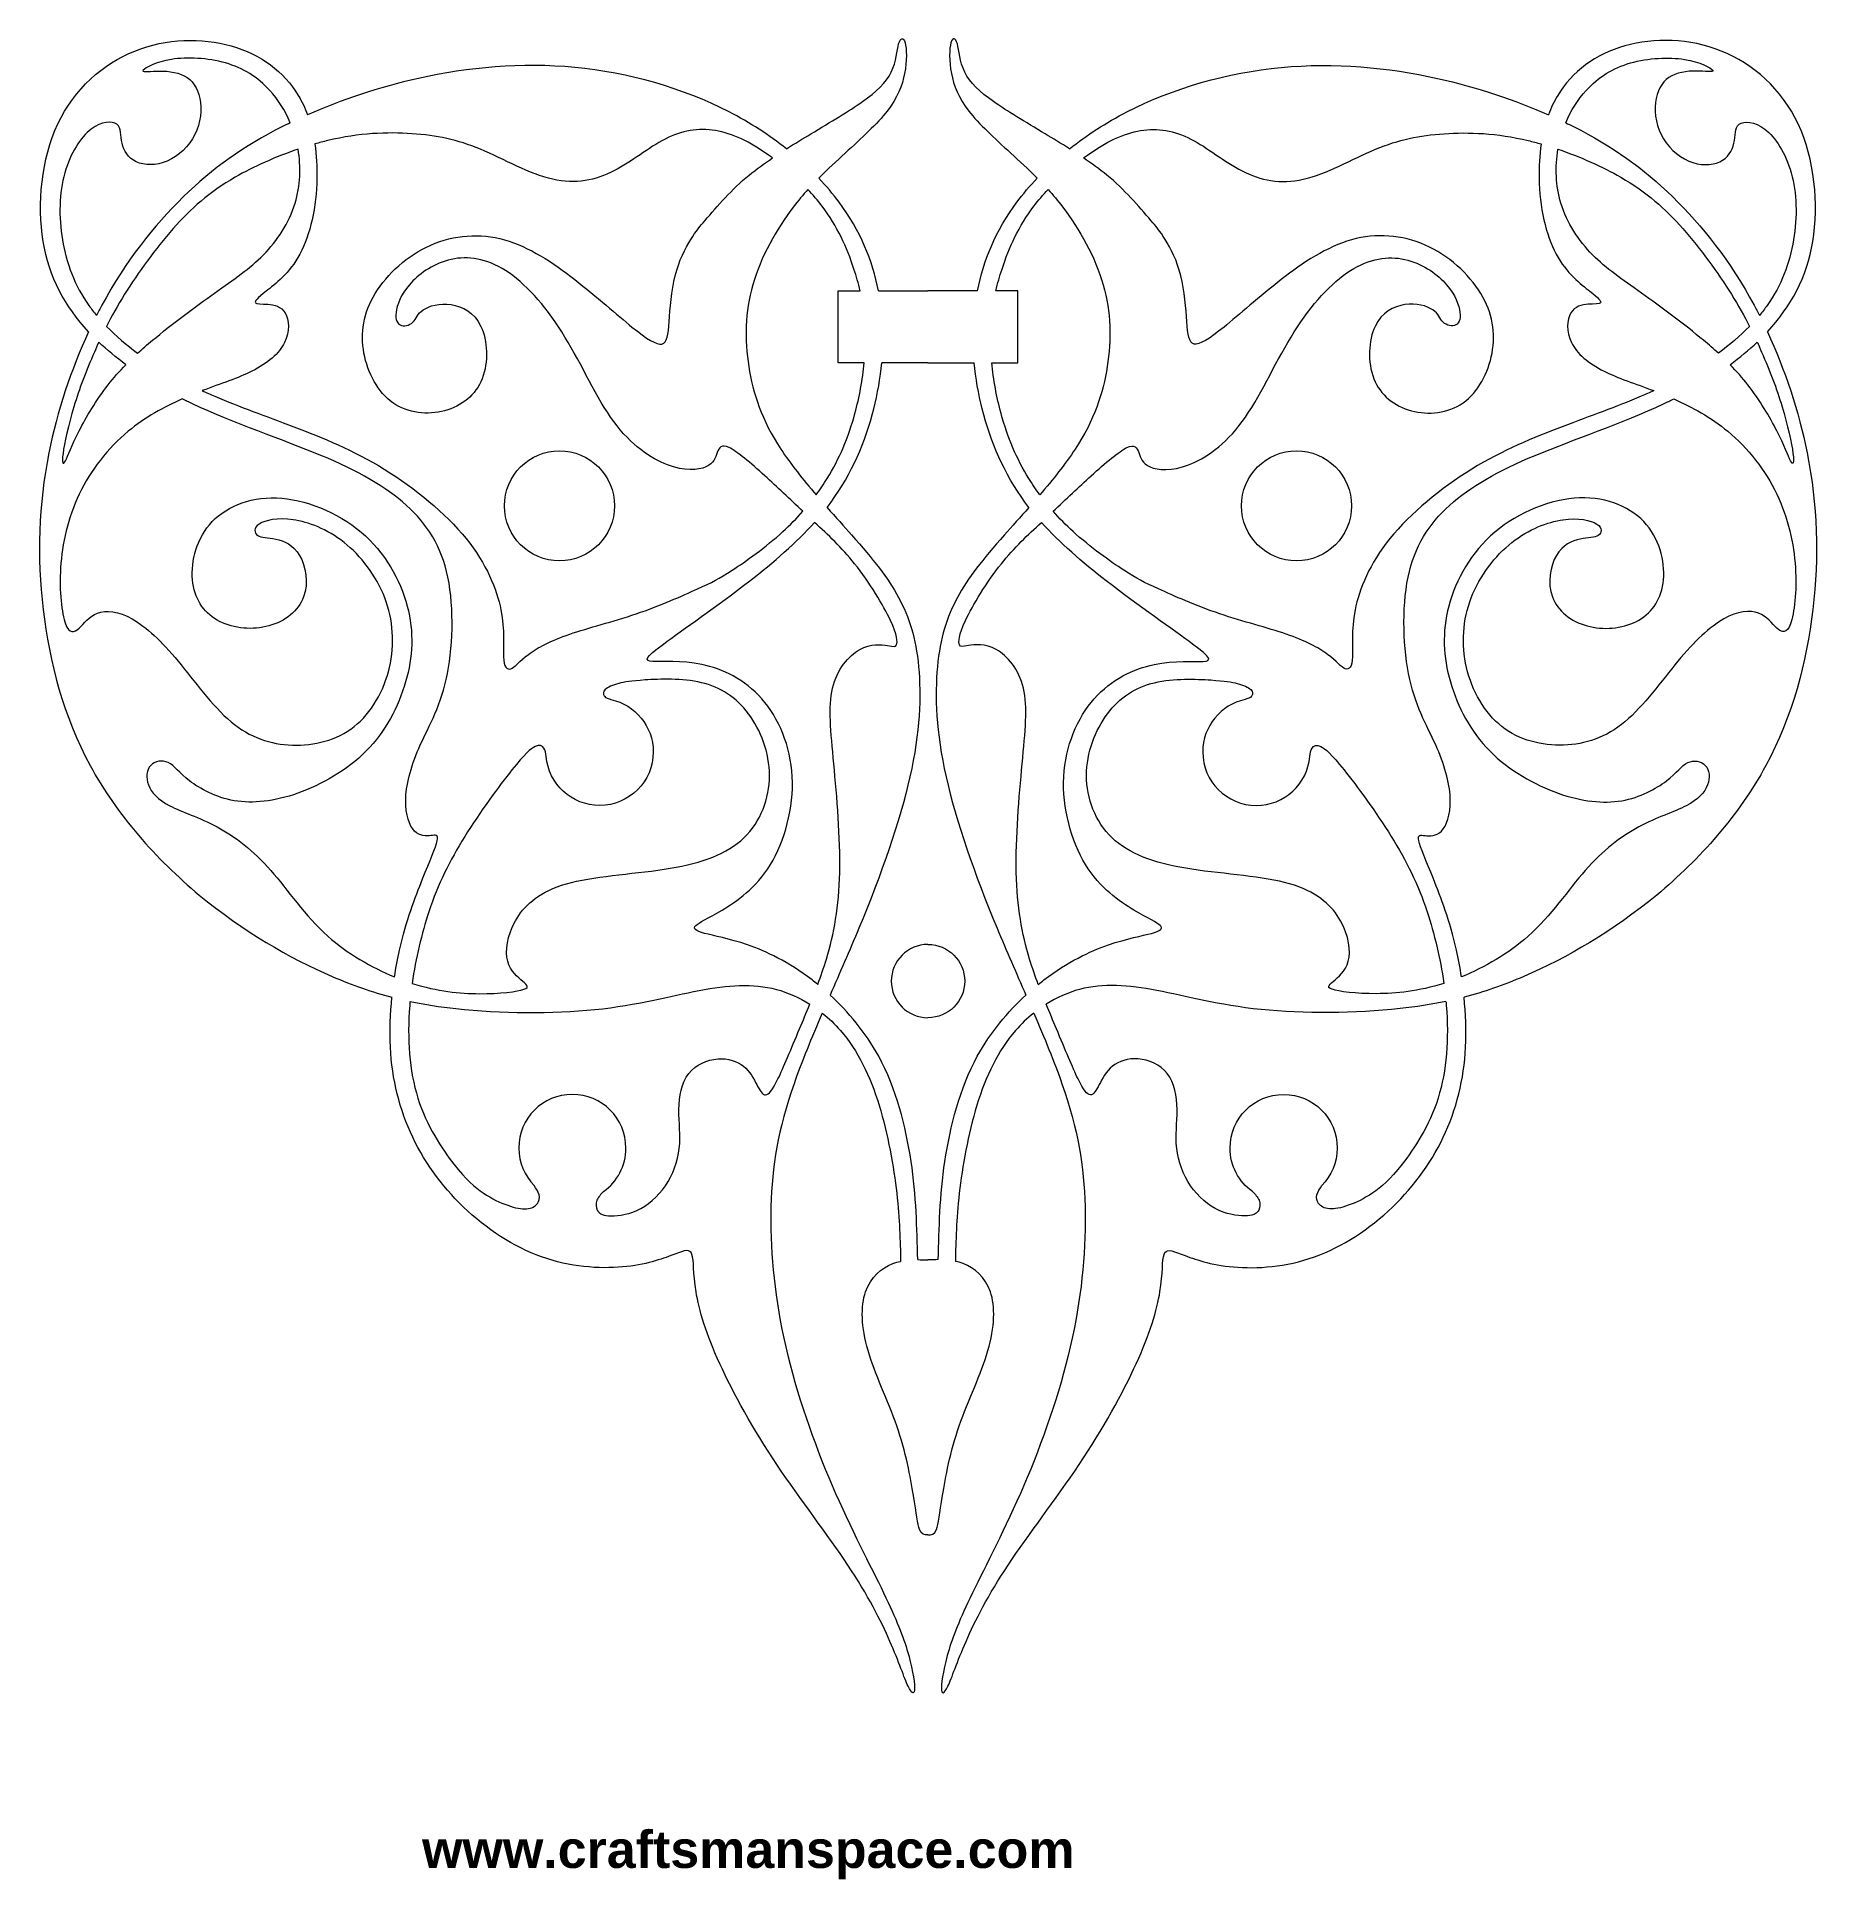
# Model space of a CAD drawing. Header units: millimetres. Extents: x -96 to 96, y -15 to 184.
import ezdxf

# ---------------------------------------------------------------- set-up
doc = ezdxf.new("R2010")
doc.units = ezdxf.units.MM
doc.header["$MEASUREMENT"] = 0
doc.layers.add('Layer 1', color=7, linetype='Continuous')

msp = doc.modelspace()

# ---------------------------------------------------------------- texts
at = {"insert": (-54.27, -9.43), "char_height": 4, "width": 106.9557, "attachment_point": 1}
msp.add_mtext('{\\fArial|b1|i0|c0|p34;www.craftsmanspace.com}', dxfattribs=at)

# ---------------------------------------------------------------- linework, layer by layer
at = {"layer": 'Layer 1', "lineweight": 20}
for centre in [(-39.49, 133.13), (39.79, 133.13)]:
    msp.add_ellipse(centre, major_axis=(0, 5.92), ratio=1, dxfattribs=at)
for points, knots in [([(-90.14, 151.86), (-92.68, 154.6), (-94.38, 157.71), (-95.02, 161.57), (-95.02, 161.57), (-95.69, 165.61), (-95.21, 170.46), (-93.44, 174.23), (-93.44, 174.23), (-91.67, 178), (-88.61, 180.68), (-85.18, 182.06), (-85.18, 182.06), (-81.75, 183.44), (-77.96, 183.51), (-74.8, 182.62), (-74.8, 182.62), (-71.64, 181.72), (-69.11, 179.85), (-67.58, 177.29), (-67.58, 177.29), (-67.18, 176.63), (-66.86, 175.93), (-66.59, 175.2)], [0, 0, 0, 0, 0.142857, 0.142857, 0.142857, 0.142857, 0.285714, 0.285714, 0.285714, 0.285714, 0.428571, 0.428571, 0.428571, 0.428571, 0.571429, 0.571429, 0.571429, 0.571429, 0.714286, 0.714286, 0.714286, 0.714286, 1, 1, 1, 1]), ([(-15.07, 171.55), (-14.19, 172.1), (-13.31, 172.64), (-12.47, 173.14), (-12.47, 173.14), (-10.28, 174.46), (-8.38, 175.57), (-6.9, 176.62), (-6.9, 176.62), (-5.42, 177.67), (-4.36, 178.66), (-3.8, 179.78), (-3.8, 179.78), (-3.25, 180.91), (-3.2, 182.17), (-3.01, 182.84), (-3.01, 182.84), (-2.82, 183.51), (-2.49, 183.59), (-2.31, 182.96), (-2.31, 182.96), (-2.14, 182.32), (-2.11, 180.98), (-2.36, 179.66), (-2.36, 179.66), (-2.62, 178.33), (-3.15, 177.01), (-4.23, 175.61), (-4.23, 175.61), (-5.32, 174.21), (-6.97, 172.71), (-8.76, 171.08), (-8.76, 171.08), (-9.68, 170.24), (-10.65, 169.37), (-11.61, 168.39)], [0, 0, 0, 0, 0.1, 0.1, 0.1, 0.1, 0.2, 0.2, 0.2, 0.2, 0.3, 0.3, 0.3, 0.3, 0.4, 0.4, 0.4, 0.4, 0.5, 0.5, 0.5, 0.5, 0.6, 0.6, 0.6, 0.6, 0.7, 0.7, 0.7, 0.7, 0.8, 0.8, 0.8, 0.8, 1, 1, 1, 1]), ([(15.37, 171.55), (14.49, 172.1), (13.61, 172.64), (12.77, 173.14), (12.77, 173.14), (10.58, 174.46), (8.68, 175.57), (7.2, 176.62), (7.2, 176.62), (5.72, 177.67), (4.66, 178.66), (4.1, 179.78), (4.1, 179.78), (3.55, 180.91), (3.5, 182.17), (3.31, 182.84), (3.31, 182.84), (3.12, 183.51), (2.79, 183.59), (2.61, 182.96), (2.61, 182.96), (2.44, 182.32), (2.41, 180.98), (2.66, 179.66), (2.66, 179.66), (2.92, 178.33), (3.45, 177.01), (4.53, 175.61), (4.53, 175.61), (5.62, 174.21), (7.27, 172.71), (9.06, 171.08), (9.06, 171.08), (9.98, 170.24), (10.95, 169.37), (11.91, 168.39)], [0, 0, 0, 0, 0.1, 0.1, 0.1, 0.1, 0.2, 0.2, 0.2, 0.2, 0.3, 0.3, 0.3, 0.3, 0.4, 0.4, 0.4, 0.4, 0.5, 0.5, 0.5, 0.5, 0.6, 0.6, 0.6, 0.6, 0.7, 0.7, 0.7, 0.7, 0.8, 0.8, 0.8, 0.8, 1, 1, 1, 1]), ([(90.44, 151.86), (92.98, 154.6), (94.68, 157.71), (95.32, 161.57), (95.32, 161.57), (95.99, 165.61), (95.51, 170.46), (93.74, 174.23), (93.74, 174.23), (91.97, 178), (88.91, 180.68), (85.48, 182.06), (85.48, 182.06), (82.05, 183.44), (78.26, 183.51), (75.1, 182.62), (75.1, 182.62), (71.94, 181.72), (69.41, 179.85), (67.88, 177.29), (67.88, 177.29), (67.48, 176.63), (67.16, 175.93), (66.89, 175.2)], [0, 0, 0, 0, 0.142857, 0.142857, 0.142857, 0.142857, 0.285714, 0.285714, 0.285714, 0.285714, 0.428571, 0.428571, 0.428571, 0.428571, 0.571429, 0.571429, 0.571429, 0.571429, 0.714286, 0.714286, 0.714286, 0.714286, 1, 1, 1, 1]), ([(-68.44, 174.35), (-69, 175.67), (-69.76, 176.85), (-70.65, 177.82), (-70.65, 177.82), (-71.95, 179.25), (-73.52, 180.24), (-75.42, 180.78), (-75.42, 180.78), (-77.31, 181.32), (-79.54, 181.43), (-81.22, 181.16), (-81.22, 181.16), (-82.9, 180.89), (-84.04, 180.26), (-84.26, 180.01), (-84.26, 180.01), (-84.47, 179.76), (-83.76, 179.88), (-82.83, 179.91), (-82.83, 179.91), (-81.89, 179.93), (-80.73, 179.86), (-79.85, 179.4), (-79.85, 179.4), (-78.98, 178.95), (-78.4, 178.11), (-78.17, 176.96), (-78.17, 176.96), (-77.95, 175.81), (-78.07, 174.34), (-78.7, 173.08), (-78.7, 173.08), (-79.34, 171.81), (-80.47, 170.75), (-81.68, 170.23), (-81.68, 170.23), (-82.88, 169.71), (-84.14, 169.74), (-85.01, 170.15), (-85.01, 170.15), (-85.89, 170.55), (-86.37, 171.33), (-86.54, 172.14), (-86.54, 172.14), (-86.72, 172.95), (-86.59, 173.79), (-87.1, 174.18), (-87.1, 174.18), (-87.61, 174.57), (-88.74, 174.52), (-89.87, 173.65), (-89.87, 173.65), (-91, 172.78), (-92.11, 171.08), (-92.7, 168.94), (-92.7, 168.94), (-93.3, 166.81), (-93.37, 164.23), (-92.96, 161.74), (-92.96, 161.74), (-92.54, 159.24), (-91.63, 156.84), (-90.11, 154.69), (-90.11, 154.69), (-89.85, 154.33), (-89.57, 153.97), (-89.28, 153.61)], [0, 0, 0, 0, 0.055556, 0.055556, 0.055556, 0.055556, 0.111111, 0.111111, 0.111111, 0.111111, 0.166667, 0.166667, 0.166667, 0.166667, 0.222222, 0.222222, 0.222222, 0.222222, 0.277778, 0.277778, 0.277778, 0.277778, 0.333333, 0.333333, 0.333333, 0.333333, 0.388889, 0.388889, 0.388889, 0.388889, 0.444444, 0.444444, 0.444444, 0.444444, 0.5, 0.5, 0.5, 0.5, 0.555556, 0.555556, 0.555556, 0.555556, 0.611111, 0.611111, 0.611111, 0.611111, 0.666667, 0.666667, 0.666667, 0.666667, 0.722222, 0.722222, 0.722222, 0.722222, 0.777778, 0.777778, 0.777778, 0.777778, 0.833333, 0.833333, 0.833333, 0.833333, 0.888889, 0.888889, 0.888889, 0.888889, 1, 1, 1, 1]), ([(-15.07, 171.55), (-16.92, 173.01), (-19, 174.36), (-21.25, 175.52), (-21.25, 175.52), (-26.23, 178.09), (-32.07, 179.73), (-37.84, 180.29), (-37.84, 180.29), (-43.6, 180.84), (-49.29, 180.31), (-54.67, 179.11), (-54.67, 179.11), (-58.93, 178.16), (-63, 176.78), (-66.59, 175.2)], [0, 0, 0, 0, 0.2, 0.2, 0.2, 0.2, 0.4, 0.4, 0.4, 0.4, 0.6, 0.6, 0.6, 0.6, 1, 1, 1, 1]), ([(15.37, 171.55), (17.22, 173.01), (19.3, 174.36), (21.55, 175.52), (21.55, 175.52), (26.53, 178.09), (32.37, 179.73), (38.14, 180.29), (38.14, 180.29), (43.9, 180.84), (49.59, 180.31), (54.97, 179.11), (54.97, 179.11), (59.23, 178.16), (63.3, 176.78), (66.89, 175.2)], [0, 0, 0, 0, 0.2, 0.2, 0.2, 0.2, 0.4, 0.4, 0.4, 0.4, 0.6, 0.6, 0.6, 0.6, 1, 1, 1, 1]), ([(68.74, 174.35), (69.3, 175.67), (70.06, 176.85), (70.95, 177.82), (70.95, 177.82), (72.25, 179.25), (73.82, 180.24), (75.72, 180.78), (75.72, 180.78), (77.61, 181.32), (79.84, 181.43), (81.52, 181.16), (81.52, 181.16), (83.2, 180.89), (84.34, 180.26), (84.56, 180.01), (84.56, 180.01), (84.77, 179.76), (84.06, 179.88), (83.13, 179.91), (83.13, 179.91), (82.19, 179.93), (81.03, 179.86), (80.15, 179.4), (80.15, 179.4), (79.28, 178.95), (78.7, 178.11), (78.47, 176.96), (78.47, 176.96), (78.25, 175.81), (78.37, 174.34), (79, 173.08), (79, 173.08), (79.64, 171.81), (80.77, 170.75), (81.98, 170.23), (81.98, 170.23), (83.18, 169.71), (84.44, 169.74), (85.31, 170.15), (85.31, 170.15), (86.19, 170.55), (86.67, 171.33), (86.84, 172.14), (86.84, 172.14), (87.02, 172.95), (86.89, 173.79), (87.4, 174.18), (87.4, 174.18), (87.91, 174.57), (89.04, 174.52), (90.17, 173.65), (90.17, 173.65), (91.3, 172.78), (92.41, 171.08), (93, 168.94), (93, 168.94), (93.6, 166.81), (93.67, 164.23), (93.26, 161.74), (93.26, 161.74), (92.84, 159.24), (91.93, 156.84), (90.41, 154.69), (90.41, 154.69), (90.15, 154.33), (89.87, 153.97), (89.58, 153.61)], [0, 0, 0, 0, 0.055556, 0.055556, 0.055556, 0.055556, 0.111111, 0.111111, 0.111111, 0.111111, 0.166667, 0.166667, 0.166667, 0.166667, 0.222222, 0.222222, 0.222222, 0.222222, 0.277778, 0.277778, 0.277778, 0.277778, 0.333333, 0.333333, 0.333333, 0.333333, 0.388889, 0.388889, 0.388889, 0.388889, 0.444444, 0.444444, 0.444444, 0.444444, 0.5, 0.5, 0.5, 0.5, 0.555556, 0.555556, 0.555556, 0.555556, 0.611111, 0.611111, 0.611111, 0.611111, 0.666667, 0.666667, 0.666667, 0.666667, 0.722222, 0.722222, 0.722222, 0.722222, 0.777778, 0.777778, 0.777778, 0.777778, 0.833333, 0.833333, 0.833333, 0.833333, 0.888889, 0.888889, 0.888889, 0.888889, 1, 1, 1, 1]), ([(-68.44, 174.35), (-68.72, 174.21), (-69.01, 174.07), (-69.29, 173.93), (-69.29, 173.93), (-73.47, 171.82), (-76.79, 169.46), (-79.96, 166.36), (-79.96, 166.36), (-83.13, 163.27), (-86.17, 159.42), (-88.71, 154.71), (-88.71, 154.71), (-88.9, 154.35), (-89.09, 153.98), (-89.28, 153.61)], [0, 0, 0, 0, 0.2, 0.2, 0.2, 0.2, 0.4, 0.4, 0.4, 0.4, 0.6, 0.6, 0.6, 0.6, 1, 1, 1, 1]), ([(-16.58, 170.56), (-16.72, 170.66), (-16.86, 170.76), (-17, 170.86), (-17, 170.86), (-19.01, 172.29), (-20.88, 173.2), (-22.72, 173.5), (-22.72, 173.5), (-24.55, 173.81), (-26.35, 173.5), (-28.13, 172.59), (-28.13, 172.59), (-29.91, 171.68), (-31.68, 170.16), (-33.64, 169.17), (-33.64, 169.17), (-35.6, 168.17), (-37.75, 167.69), (-40.22, 168.26), (-40.22, 168.26), (-42.68, 168.82), (-45.47, 170.44), (-47.98, 171.49), (-47.98, 171.49), (-50.49, 172.53), (-52.72, 173), (-55.36, 173.17), (-55.36, 173.17), (-58, 173.35), (-61.03, 173.24), (-64.42, 172.43), (-64.42, 172.43), (-64.87, 172.32), (-65.34, 172.2), (-65.8, 172.06)], [0, 0, 0, 0, 0.1, 0.1, 0.1, 0.1, 0.2, 0.2, 0.2, 0.2, 0.3, 0.3, 0.3, 0.3, 0.4, 0.4, 0.4, 0.4, 0.5, 0.5, 0.5, 0.5, 0.6, 0.6, 0.6, 0.6, 0.7, 0.7, 0.7, 0.7, 0.8, 0.8, 0.8, 0.8, 1, 1, 1, 1]), ([(16.88, 170.56), (17.02, 170.66), (17.16, 170.76), (17.3, 170.86), (17.3, 170.86), (19.31, 172.29), (21.18, 173.2), (23.02, 173.5), (23.02, 173.5), (24.85, 173.81), (26.65, 173.5), (28.43, 172.59), (28.43, 172.59), (30.21, 171.68), (31.98, 170.16), (33.94, 169.17), (33.94, 169.17), (35.9, 168.17), (38.05, 167.69), (40.52, 168.26), (40.52, 168.26), (42.98, 168.82), (45.77, 170.44), (48.28, 171.49), (48.28, 171.49), (50.79, 172.53), (53.02, 173), (55.66, 173.17), (55.66, 173.17), (58.3, 173.35), (61.33, 173.24), (64.72, 172.43), (64.72, 172.43), (65.17, 172.32), (65.64, 172.2), (66.1, 172.06)], [0, 0, 0, 0, 0.1, 0.1, 0.1, 0.1, 0.2, 0.2, 0.2, 0.2, 0.3, 0.3, 0.3, 0.3, 0.4, 0.4, 0.4, 0.4, 0.5, 0.5, 0.5, 0.5, 0.6, 0.6, 0.6, 0.6, 0.7, 0.7, 0.7, 0.7, 0.8, 0.8, 0.8, 0.8, 1, 1, 1, 1]), ([(68.74, 174.35), (69.02, 174.21), (69.31, 174.07), (69.59, 173.93), (69.59, 173.93), (73.77, 171.82), (77.09, 169.46), (80.26, 166.36), (80.26, 166.36), (83.43, 163.27), (86.47, 159.42), (89.01, 154.71), (89.01, 154.71), (89.2, 154.35), (89.39, 153.98), (89.58, 153.61)], [0, 0, 0, 0, 0.2, 0.2, 0.2, 0.2, 0.4, 0.4, 0.4, 0.4, 0.6, 0.6, 0.6, 0.6, 1, 1, 1, 1]), ([(-67.61, 171.5), (-70.01, 170.68), (-72.4, 169.61), (-74.36, 168.49), (-74.36, 168.49), (-77.19, 166.86), (-79.13, 165.12), (-81.04, 162.95), (-81.04, 162.95), (-82.95, 160.78), (-84.83, 158.19), (-86.26, 155.9), (-86.26, 155.9), (-87.03, 154.67), (-87.66, 153.53), (-88.22, 152.44)], [0, 0, 0, 0, 0.2, 0.2, 0.2, 0.2, 0.4, 0.4, 0.4, 0.4, 0.6, 0.6, 0.6, 0.6, 1, 1, 1, 1]), ([(-84.86, 149.55), (-84.37, 150), (-83.84, 150.46), (-83.27, 150.94), (-83.27, 150.94), (-81.26, 152.62), (-78.7, 154.52), (-76.59, 156.02), (-76.59, 156.02), (-74.48, 157.52), (-72.81, 158.64), (-71.33, 160.14), (-71.33, 160.14), (-69.85, 161.65), (-68.56, 163.54), (-67.92, 165.69), (-67.92, 165.69), (-67.36, 167.55), (-67.28, 169.6), (-67.61, 171.5)], [0, 0, 0, 0, 0.166667, 0.166667, 0.166667, 0.166667, 0.333333, 0.333333, 0.333333, 0.333333, 0.5, 0.5, 0.5, 0.5, 0.666667, 0.666667, 0.666667, 0.666667, 1, 1, 1, 1]), ([(-65.8, 172.06), (-65.62, 170.85), (-65.55, 169.61), (-65.58, 168.39), (-65.58, 168.39), (-65.64, 165.28), (-66.3, 162.29), (-67.41, 160.22), (-67.41, 160.22), (-68.52, 158.15), (-70.09, 156.98), (-71.04, 156.22), (-71.04, 156.22), (-71.99, 155.47), (-72.32, 155.11), (-72.2, 154.96), (-72.2, 154.96), (-72.09, 154.81), (-71.53, 154.86), (-70.86, 154.81), (-70.86, 154.81), (-70.19, 154.76), (-69.41, 154.6), (-68.98, 153.88), (-68.98, 153.88), (-68.55, 153.16), (-68.47, 151.87), (-69.06, 150.7), (-69.06, 150.7), (-69.64, 149.52), (-70.88, 148.46), (-72.57, 147.61), (-72.57, 147.61), (-74.06, 146.87), (-75.9, 146.29), (-77.91, 145.52)], [0, 0, 0, 0, 0.1, 0.1, 0.1, 0.1, 0.2, 0.2, 0.2, 0.2, 0.3, 0.3, 0.3, 0.3, 0.4, 0.4, 0.4, 0.4, 0.5, 0.5, 0.5, 0.5, 0.6, 0.6, 0.6, 0.6, 0.7, 0.7, 0.7, 0.7, 0.8, 0.8, 0.8, 0.8, 1, 1, 1, 1]), ([(-23.86, 163.79), (-22.44, 165.45), (-21.03, 167.12), (-19.08, 168.72), (-19.08, 168.72), (-18.31, 169.34), (-17.46, 169.96), (-16.58, 170.56)], [0, 0, 0, 0, 0.333333, 0.333333, 0.333333, 0.333333, 1, 1, 1, 1]), ([(24.16, 163.79), (22.74, 165.45), (21.33, 167.12), (19.38, 168.72), (19.38, 168.72), (18.61, 169.34), (17.76, 169.96), (16.88, 170.56)], [0, 0, 0, 0, 0.333333, 0.333333, 0.333333, 0.333333, 1, 1, 1, 1]), ([(66.1, 172.06), (65.92, 170.85), (65.85, 169.61), (65.88, 168.39), (65.88, 168.39), (65.94, 165.28), (66.6, 162.29), (67.71, 160.22), (67.71, 160.22), (68.82, 158.15), (70.39, 156.98), (71.34, 156.22), (71.34, 156.22), (72.29, 155.47), (72.62, 155.11), (72.5, 154.96), (72.5, 154.96), (72.39, 154.81), (71.83, 154.86), (71.16, 154.81), (71.16, 154.81), (70.49, 154.76), (69.71, 154.6), (69.28, 153.88), (69.28, 153.88), (68.85, 153.16), (68.77, 151.87), (69.36, 150.7), (69.36, 150.7), (69.94, 149.52), (71.18, 148.46), (72.87, 147.61), (72.87, 147.61), (74.36, 146.87), (76.2, 146.29), (78.21, 145.52)], [0, 0, 0, 0, 0.1, 0.1, 0.1, 0.1, 0.2, 0.2, 0.2, 0.2, 0.3, 0.3, 0.3, 0.3, 0.4, 0.4, 0.4, 0.4, 0.5, 0.5, 0.5, 0.5, 0.6, 0.6, 0.6, 0.6, 0.7, 0.7, 0.7, 0.7, 0.8, 0.8, 0.8, 0.8, 1, 1, 1, 1]), ([(85.16, 149.55), (84.67, 150), (84.14, 150.46), (83.57, 150.94), (83.57, 150.94), (81.56, 152.62), (79, 154.52), (76.89, 156.02), (76.89, 156.02), (74.78, 157.52), (73.11, 158.64), (71.63, 160.14), (71.63, 160.14), (70.15, 161.65), (68.86, 163.54), (68.22, 165.69), (68.22, 165.69), (67.66, 167.55), (67.59, 169.6), (67.91, 171.5)], [0, 0, 0, 0, 0.166667, 0.166667, 0.166667, 0.166667, 0.333333, 0.333333, 0.333333, 0.333333, 0.5, 0.5, 0.5, 0.5, 0.666667, 0.666667, 0.666667, 0.666667, 1, 1, 1, 1]), ([(67.91, 171.5), (70.31, 170.68), (72.7, 169.61), (74.66, 168.49), (74.66, 168.49), (77.49, 166.86), (79.43, 165.12), (81.34, 162.95), (81.34, 162.95), (83.25, 160.78), (85.13, 158.19), (86.56, 155.9), (86.56, 155.9), (87.33, 154.67), (87.96, 153.53), (88.52, 152.44)], [0, 0, 0, 0, 0.2, 0.2, 0.2, 0.2, 0.4, 0.4, 0.4, 0.4, 0.6, 0.6, 0.6, 0.6, 1, 1, 1, 1]), ([(-12.77, 167.17), (-13.29, 166.59), (-13.81, 165.96), (-14.33, 165.29), (-14.33, 165.29), (-16.15, 162.9), (-17.84, 159.89), (-18.7, 156.92), (-18.7, 156.92), (-19.56, 153.95), (-19.59, 151.01), (-19.13, 148.12), (-19.13, 148.12), (-18.68, 145.22), (-17.74, 142.36), (-15.68, 139.23), (-15.68, 139.23), (-14.62, 137.62), (-13.27, 135.93), (-11.88, 134.31)], [0, 0, 0, 0, 0.166667, 0.166667, 0.166667, 0.166667, 0.333333, 0.333333, 0.333333, 0.333333, 0.5, 0.5, 0.5, 0.5, 0.666667, 0.666667, 0.666667, 0.666667, 1, 1, 1, 1]), ([(-7.16, 156.27), (-7.34, 157.06), (-7.56, 157.83), (-7.81, 158.59), (-7.81, 158.59), (-8.57, 160.93), (-9.63, 163.24), (-11.23, 165.36), (-11.23, 165.36), (-11.7, 165.98), (-12.22, 166.59), (-12.77, 167.17)], [0, 0, 0, 0, 0.25, 0.25, 0.25, 0.25, 0.5, 0.5, 0.5, 0.5, 1, 1, 1, 1]), ([(-5.18, 156.27), (-5.81, 159.48), (-7.11, 162.7), (-9.42, 165.81), (-9.42, 165.81), (-10.07, 166.68), (-10.8, 167.55), (-11.61, 168.39)], [0, 0, 0, 0, 0.333333, 0.333333, 0.333333, 0.333333, 1, 1, 1, 1]), ([(5.48, 156.27), (6.11, 159.48), (7.41, 162.7), (9.72, 165.81), (9.72, 165.81), (10.37, 166.68), (11.1, 167.55), (11.91, 168.39)], [0, 0, 0, 0, 0.333333, 0.333333, 0.333333, 0.333333, 1, 1, 1, 1]), ([(7.46, 156.27), (7.64, 157.06), (7.86, 157.83), (8.11, 158.59), (8.11, 158.59), (8.87, 160.93), (9.93, 163.24), (11.53, 165.36), (11.53, 165.36), (12, 165.98), (12.52, 166.59), (13.07, 167.17)], [0, 0, 0, 0, 0.25, 0.25, 0.25, 0.25, 0.5, 0.5, 0.5, 0.5, 1, 1, 1, 1]), ([(13.07, 167.17), (13.59, 166.59), (14.11, 165.96), (14.63, 165.29), (14.63, 165.29), (16.45, 162.9), (18.14, 159.89), (19, 156.92), (19, 156.92), (19.86, 153.95), (19.89, 151.01), (19.43, 148.12), (19.43, 148.12), (18.98, 145.22), (18.04, 142.36), (15.98, 139.23), (15.98, 139.23), (14.92, 137.62), (13.57, 135.93), (12.18, 134.31)], [0, 0, 0, 0, 0.166667, 0.166667, 0.166667, 0.166667, 0.333333, 0.333333, 0.333333, 0.333333, 0.5, 0.5, 0.5, 0.5, 0.666667, 0.666667, 0.666667, 0.666667, 1, 1, 1, 1]), ([(-13.31, 132.54), (-14.7, 133.84), (-16.07, 135.16), (-17.39, 136.36), (-17.39, 136.36), (-18.93, 137.76), (-20.4, 139), (-21.25, 139.4), (-21.25, 139.4), (-22.09, 139.81), (-22.32, 139.38), (-22.52, 138.85), (-22.52, 138.85), (-22.73, 138.32), (-22.9, 137.68), (-23.74, 137.32), (-23.74, 137.32), (-24.57, 136.95), (-26.07, 136.85), (-27.87, 137.53), (-27.87, 137.53), (-29.68, 138.21), (-31.81, 139.68), (-33.65, 142.2), (-33.65, 142.2), (-35.5, 144.72), (-37.07, 148.28), (-38.9, 151.29), (-38.9, 151.29), (-40.73, 154.3), (-42.83, 156.75), (-44.89, 158.18), (-44.89, 158.18), (-46.96, 159.61), (-48.98, 160.02), (-50.79, 159.71), (-50.79, 159.71), (-52.6, 159.41), (-54.19, 158.4), (-55.25, 157.32), (-55.25, 157.32), (-56.31, 156.25), (-56.85, 155.11), (-57.02, 154.25), (-57.02, 154.25), (-57.2, 153.39), (-57.02, 152.81), (-56.63, 152.59), (-56.63, 152.59), (-56.24, 152.38), (-55.63, 152.53), (-55.26, 152.88), (-55.26, 152.88), (-54.9, 153.24), (-54.77, 153.79), (-54.14, 154.22), (-54.14, 154.22), (-53.51, 154.65), (-52.37, 154.96), (-51.15, 154.78), (-51.15, 154.78), (-49.94, 154.6), (-48.65, 153.95), (-47.94, 152.44), (-47.94, 152.44), (-47.23, 150.94), (-47.11, 148.58), (-47.8, 146.81), (-47.8, 146.81), (-48.5, 145.04), (-50.02, 143.85), (-51.84, 143.36), (-51.84, 143.36), (-53.66, 142.87), (-55.78, 143.07), (-57.4, 144.21), (-57.4, 144.21), (-59.02, 145.35), (-60.13, 147.42), (-60.52, 149.56), (-60.52, 149.56), (-60.92, 151.7), (-60.59, 153.9), (-59.31, 155.99), (-59.31, 155.99), (-58.03, 158.09), (-55.81, 160.09), (-53.32, 161.19), (-53.32, 161.19), (-50.83, 162.29), (-48.07, 162.49), (-45.41, 161.75), (-45.41, 161.75), (-42.76, 161), (-40.2, 159.31), (-37.84, 157.47), (-37.84, 157.47), (-35.47, 155.64), (-33.3, 153.67), (-31.69, 152.36), (-31.69, 152.36), (-30.08, 151.06), (-29.04, 150.42), (-28.47, 150.54), (-28.47, 150.54), (-27.9, 150.67), (-27.8, 151.56), (-27.69, 152.96), (-27.69, 152.96), (-27.58, 154.35), (-27.46, 156.25), (-27.05, 157.87), (-27.05, 157.87), (-26.64, 159.5), (-25.95, 160.85), (-25.37, 161.79), (-25.37, 161.79), (-24.79, 162.73), (-24.33, 163.26), (-23.86, 163.79)], [0, 0, 0, 0, 0.032258, 0.032258, 0.032258, 0.032258, 0.064516, 0.064516, 0.064516, 0.064516, 0.096774, 0.096774, 0.096774, 0.096774, 0.129032, 0.129032, 0.129032, 0.129032, 0.16129, 0.16129, 0.16129, 0.16129, 0.193548, 0.193548, 0.193548, 0.193548, 0.225806, 0.225806, 0.225806, 0.225806, 0.258065, 0.258065, 0.258065, 0.258065, 0.290323, 0.290323, 0.290323, 0.290323, 0.322581, 0.322581, 0.322581, 0.322581, 0.354839, 0.354839, 0.354839, 0.354839, 0.387097, 0.387097, 0.387097, 0.387097, 0.419355, 0.419355, 0.419355, 0.419355, 0.451613, 0.451613, 0.451613, 0.451613, 0.483871, 0.483871, 0.483871, 0.483871, 0.516129, 0.516129, 0.516129, 0.516129, 0.548387, 0.548387, 0.548387, 0.548387, 0.580645, 0.580645, 0.580645, 0.580645, 0.612903, 0.612903, 0.612903, 0.612903, 0.645161, 0.645161, 0.645161, 0.645161, 0.677419, 0.677419, 0.677419, 0.677419, 0.709677, 0.709677, 0.709677, 0.709677, 0.741935, 0.741935, 0.741935, 0.741935, 0.774194, 0.774194, 0.774194, 0.774194, 0.806452, 0.806452, 0.806452, 0.806452, 0.83871, 0.83871, 0.83871, 0.83871, 0.870968, 0.870968, 0.870968, 0.870968, 0.903226, 0.903226, 0.903226, 0.903226, 0.935484, 0.935484, 0.935484, 0.935484, 1, 1, 1, 1]), ([(13.61, 132.54), (15, 133.84), (16.37, 135.16), (17.69, 136.36), (17.69, 136.36), (19.23, 137.76), (20.7, 139), (21.55, 139.4), (21.55, 139.4), (22.39, 139.81), (22.62, 139.38), (22.82, 138.85), (22.82, 138.85), (23.03, 138.32), (23.2, 137.68), (24.04, 137.32), (24.04, 137.32), (24.87, 136.95), (26.37, 136.85), (28.17, 137.53), (28.17, 137.53), (29.98, 138.21), (32.11, 139.68), (33.95, 142.2), (33.95, 142.2), (35.8, 144.72), (37.37, 148.28), (39.2, 151.29), (39.2, 151.29), (41.03, 154.3), (43.13, 156.75), (45.19, 158.18), (45.19, 158.18), (47.26, 159.61), (49.28, 160.02), (51.09, 159.71), (51.09, 159.71), (52.9, 159.41), (54.49, 158.4), (55.55, 157.32), (55.55, 157.32), (56.61, 156.25), (57.15, 155.11), (57.32, 154.25), (57.32, 154.25), (57.5, 153.39), (57.32, 152.81), (56.93, 152.59), (56.93, 152.59), (56.54, 152.38), (55.93, 152.53), (55.56, 152.88), (55.56, 152.88), (55.2, 153.24), (55.07, 153.79), (54.44, 154.22), (54.44, 154.22), (53.81, 154.65), (52.67, 154.96), (51.45, 154.78), (51.45, 154.78), (50.24, 154.6), (48.95, 153.95), (48.24, 152.44), (48.24, 152.44), (47.53, 150.94), (47.41, 148.58), (48.1, 146.81), (48.1, 146.81), (48.8, 145.04), (50.32, 143.85), (52.14, 143.36), (52.14, 143.36), (53.96, 142.87), (56.08, 143.07), (57.7, 144.21), (57.7, 144.21), (59.32, 145.35), (60.43, 147.42), (60.82, 149.56), (60.82, 149.56), (61.22, 151.7), (60.89, 153.9), (59.61, 155.99), (59.61, 155.99), (58.33, 158.09), (56.11, 160.09), (53.62, 161.19), (53.62, 161.19), (51.13, 162.29), (48.37, 162.49), (45.71, 161.75), (45.71, 161.75), (43.06, 161), (40.5, 159.31), (38.14, 157.47), (38.14, 157.47), (35.77, 155.64), (33.6, 153.67), (31.99, 152.36), (31.99, 152.36), (30.38, 151.06), (29.34, 150.42), (28.77, 150.54), (28.77, 150.54), (28.2, 150.67), (28.1, 151.56), (27.99, 152.96), (27.99, 152.96), (27.88, 154.35), (27.76, 156.25), (27.35, 157.87), (27.35, 157.87), (26.94, 159.5), (26.25, 160.85), (25.67, 161.79), (25.67, 161.79), (25.09, 162.73), (24.63, 163.26), (24.16, 163.79)], [0, 0, 0, 0, 0.032258, 0.032258, 0.032258, 0.032258, 0.064516, 0.064516, 0.064516, 0.064516, 0.096774, 0.096774, 0.096774, 0.096774, 0.129032, 0.129032, 0.129032, 0.129032, 0.16129, 0.16129, 0.16129, 0.16129, 0.193548, 0.193548, 0.193548, 0.193548, 0.225806, 0.225806, 0.225806, 0.225806, 0.258065, 0.258065, 0.258065, 0.258065, 0.290323, 0.290323, 0.290323, 0.290323, 0.322581, 0.322581, 0.322581, 0.322581, 0.354839, 0.354839, 0.354839, 0.354839, 0.387097, 0.387097, 0.387097, 0.387097, 0.419355, 0.419355, 0.419355, 0.419355, 0.451613, 0.451613, 0.451613, 0.451613, 0.483871, 0.483871, 0.483871, 0.483871, 0.516129, 0.516129, 0.516129, 0.516129, 0.548387, 0.548387, 0.548387, 0.548387, 0.580645, 0.580645, 0.580645, 0.580645, 0.612903, 0.612903, 0.612903, 0.612903, 0.645161, 0.645161, 0.645161, 0.645161, 0.677419, 0.677419, 0.677419, 0.677419, 0.709677, 0.709677, 0.709677, 0.709677, 0.741935, 0.741935, 0.741935, 0.741935, 0.774194, 0.774194, 0.774194, 0.774194, 0.806452, 0.806452, 0.806452, 0.806452, 0.83871, 0.83871, 0.83871, 0.83871, 0.870968, 0.870968, 0.870968, 0.870968, 0.903226, 0.903226, 0.903226, 0.903226, 0.935484, 0.935484, 0.935484, 0.935484, 1, 1, 1, 1]), ([(-6.71, 148.53), (-6.71, 148.53), (-9.52, 148.53), (-9.52, 148.53), (-9.52, 148.53), (-9.52, 148.53), (-9.52, 156.27), (-9.52, 156.27), (-9.52, 156.27), (-9.52, 156.27), (-7.16, 156.27), (-7.16, 156.27)], [0, 0, 0, 0, 0.25, 0.25, 0.25, 0.25, 0.5, 0.5, 0.5, 0.5, 1, 1, 1, 1]), ([(7.01, 148.53), (7.01, 148.53), (9.82, 148.53), (9.82, 148.53), (9.82, 148.53), (9.82, 148.53), (9.82, 156.27), (9.82, 156.27), (9.82, 156.27), (9.82, 156.27), (7.46, 156.27), (7.46, 156.27)], [0, 0, 0, 0, 0.25, 0.25, 0.25, 0.25, 0.5, 0.5, 0.5, 0.5, 1, 1, 1, 1]), ([(-90.14, 151.86), (-92.01, 147.81), (-93.52, 143.31), (-94.41, 138.82), (-94.41, 138.82), (-95.52, 133.25), (-95.7, 127.68), (-95.03, 121.99), (-95.03, 121.99), (-94.36, 116.3), (-92.84, 110.48), (-89.97, 105.18), (-89.97, 105.18), (-87.1, 99.89), (-82.88, 95.11), (-78.23, 91.25), (-78.23, 91.25), (-73.57, 87.39), (-68.49, 84.46), (-63.95, 82.5), (-63.95, 82.5), (-61.73, 81.54), (-59.63, 80.81), (-57.51, 80.26)], [0, 0, 0, 0, 0.142857, 0.142857, 0.142857, 0.142857, 0.285714, 0.285714, 0.285714, 0.285714, 0.428571, 0.428571, 0.428571, 0.428571, 0.571429, 0.571429, 0.571429, 0.571429, 0.714286, 0.714286, 0.714286, 0.714286, 1, 1, 1, 1]), ([(-89.04, 150.74), (-89.21, 150.38), (-89.37, 150.02), (-89.52, 149.66), (-89.52, 149.66), (-90.38, 147.69), (-91.13, 145.75), (-91.72, 143.79), (-91.72, 143.79), (-92.3, 141.83), (-92.74, 139.85), (-92.89, 138.76), (-92.89, 138.76), (-93.04, 137.68), (-92.91, 137.47), (-92.63, 137.97), (-92.63, 137.97), (-92.36, 138.47), (-91.93, 139.68), (-91.16, 141.18), (-91.16, 141.18), (-90.4, 142.69), (-89.31, 144.51), (-88.03, 146.15), (-88.03, 146.15), (-87.45, 146.89), (-86.83, 147.6), (-86.13, 148.31)], [0, 0, 0, 0, 0.125, 0.125, 0.125, 0.125, 0.25, 0.25, 0.25, 0.25, 0.375, 0.375, 0.375, 0.375, 0.5, 0.5, 0.5, 0.5, 0.625, 0.625, 0.625, 0.625, 0.75, 0.75, 0.75, 0.75, 1, 1, 1, 1]), ([(90.44, 151.86), (92.31, 147.81), (93.82, 143.31), (94.71, 138.82), (94.71, 138.82), (95.82, 133.25), (96, 127.68), (95.33, 121.99), (95.33, 121.99), (94.66, 116.3), (93.14, 110.48), (90.27, 105.18), (90.27, 105.18), (87.4, 99.89), (83.18, 95.11), (78.53, 91.25), (78.53, 91.25), (73.87, 87.39), (68.79, 84.46), (64.25, 82.5), (64.25, 82.5), (62.03, 81.54), (59.93, 80.81), (57.81, 80.26)], [0, 0, 0, 0, 0.142857, 0.142857, 0.142857, 0.142857, 0.285714, 0.285714, 0.285714, 0.285714, 0.428571, 0.428571, 0.428571, 0.428571, 0.571429, 0.571429, 0.571429, 0.571429, 0.714286, 0.714286, 0.714286, 0.714286, 1, 1, 1, 1]), ([(89.34, 150.74), (89.51, 150.38), (89.67, 150.02), (89.82, 149.66), (89.82, 149.66), (90.68, 147.69), (91.43, 145.75), (92.02, 143.79), (92.02, 143.79), (92.61, 141.83), (93.04, 139.85), (93.19, 138.76), (93.19, 138.76), (93.34, 137.68), (93.21, 137.47), (92.93, 137.97), (92.93, 137.97), (92.66, 138.47), (92.23, 139.68), (91.46, 141.18), (91.46, 141.18), (90.7, 142.69), (89.61, 144.51), (88.33, 146.15), (88.33, 146.15), (87.75, 146.89), (87.13, 147.6), (86.43, 148.31)], [0, 0, 0, 0, 0.125, 0.125, 0.125, 0.125, 0.25, 0.25, 0.25, 0.25, 0.375, 0.375, 0.375, 0.375, 0.5, 0.5, 0.5, 0.5, 0.625, 0.625, 0.625, 0.625, 0.75, 0.75, 0.75, 0.75, 1, 1, 1, 1]), ([(-11.88, 134.31), (-11.46, 134.88), (-11.06, 135.47), (-10.69, 136.07), (-10.69, 136.07), (-9.4, 138.17), (-8.41, 140.47), (-7.71, 143.08), (-7.71, 143.08), (-7.23, 144.82), (-6.88, 146.69), (-6.71, 148.53)], [0, 0, 0, 0, 0.25, 0.25, 0.25, 0.25, 0.5, 0.5, 0.5, 0.5, 1, 1, 1, 1]), ([(-10.7, 132.96), (-10.56, 133.15), (-10.41, 133.34), (-10.27, 133.54), (-10.27, 133.54), (-8.02, 136.61), (-6.58, 140.02), (-5.68, 143.58), (-5.68, 143.58), (-5.27, 145.2), (-4.97, 146.86), (-4.82, 148.53)], [0, 0, 0, 0, 0.25, 0.25, 0.25, 0.25, 0.5, 0.5, 0.5, 0.5, 1, 1, 1, 1]), ([(11, 132.96), (10.86, 133.15), (10.71, 133.34), (10.57, 133.54), (10.57, 133.54), (8.32, 136.61), (6.88, 140.02), (5.98, 143.58), (5.98, 143.58), (5.57, 145.2), (5.27, 146.86), (5.12, 148.53)], [0, 0, 0, 0, 0.25, 0.25, 0.25, 0.25, 0.5, 0.5, 0.5, 0.5, 1, 1, 1, 1]), ([(12.18, 134.31), (11.76, 134.88), (11.36, 135.47), (10.99, 136.07), (10.99, 136.07), (9.7, 138.17), (8.71, 140.47), (8.01, 143.08), (8.01, 143.08), (7.53, 144.82), (7.18, 146.69), (7.01, 148.53)], [0, 0, 0, 0, 0.25, 0.25, 0.25, 0.25, 0.5, 0.5, 0.5, 0.5, 1, 1, 1, 1]), ([(-77.91, 145.52), (-77.47, 145.31), (-77.02, 145.11), (-76.57, 144.92), (-76.57, 144.92), (-73.9, 143.77), (-71.12, 142.81), (-68.06, 141.64), (-68.06, 141.64), (-65, 140.48), (-61.66, 139.11), (-58.34, 137.08), (-58.34, 137.08), (-55.03, 135.04), (-51.74, 132.33), (-49.54, 129.62), (-49.54, 129.62), (-47.34, 126.9), (-46.23, 124.17), (-45.79, 121.93), (-45.79, 121.93), (-45.34, 119.69), (-45.57, 117.94), (-45.52, 116.88), (-45.52, 116.88), (-45.47, 115.82), (-45.14, 115.44), (-44.72, 115.59), (-44.72, 115.59), (-44.31, 115.74), (-43.8, 116.43), (-42.83, 117.15), (-42.83, 117.15), (-41.85, 117.87), (-40.41, 118.63), (-38.39, 119.32), (-38.39, 119.32), (-36.37, 120.02), (-33.76, 120.65), (-31.23, 121.51), (-31.23, 121.51), (-28.7, 122.37), (-26.25, 123.46), (-24.66, 124.18), (-24.66, 124.18), (-23.07, 124.91), (-22.34, 125.27), (-20.9, 126.21), (-20.9, 126.21), (-19.47, 127.14), (-17.32, 128.66), (-15.45, 130.37), (-15.45, 130.37), (-14.69, 131.06), (-13.98, 131.78), (-13.31, 132.54)], [0, 0, 0, 0, 0.066667, 0.066667, 0.066667, 0.066667, 0.133333, 0.133333, 0.133333, 0.133333, 0.2, 0.2, 0.2, 0.2, 0.266667, 0.266667, 0.266667, 0.266667, 0.333333, 0.333333, 0.333333, 0.333333, 0.4, 0.4, 0.4, 0.4, 0.466667, 0.466667, 0.466667, 0.466667, 0.533333, 0.533333, 0.533333, 0.533333, 0.6, 0.6, 0.6, 0.6, 0.666667, 0.666667, 0.666667, 0.666667, 0.733333, 0.733333, 0.733333, 0.733333, 0.8, 0.8, 0.8, 0.8, 0.866667, 0.866667, 0.866667, 0.866667, 1, 1, 1, 1]), ([(78.21, 145.52), (77.77, 145.31), (77.32, 145.11), (76.87, 144.92), (76.87, 144.92), (74.2, 143.77), (71.42, 142.81), (68.36, 141.64), (68.36, 141.64), (65.3, 140.48), (61.96, 139.11), (58.64, 137.08), (58.64, 137.08), (55.33, 135.04), (52.04, 132.33), (49.84, 129.62), (49.84, 129.62), (47.64, 126.9), (46.53, 124.17), (46.09, 121.93), (46.09, 121.93), (45.64, 119.69), (45.87, 117.94), (45.82, 116.88), (45.82, 116.88), (45.77, 115.82), (45.44, 115.44), (45.02, 115.59), (45.02, 115.59), (44.61, 115.74), (44.1, 116.43), (43.13, 117.15), (43.13, 117.15), (42.15, 117.87), (40.71, 118.63), (38.69, 119.32), (38.69, 119.32), (36.67, 120.02), (34.06, 120.65), (31.53, 121.51), (31.53, 121.51), (29, 122.37), (26.55, 123.46), (24.96, 124.18), (24.96, 124.18), (23.37, 124.91), (22.64, 125.27), (21.2, 126.21), (21.2, 126.21), (19.77, 127.14), (17.62, 128.66), (15.75, 130.37), (15.75, 130.37), (14.99, 131.06), (14.28, 131.78), (13.61, 132.54)], [0, 0, 0, 0, 0.066667, 0.066667, 0.066667, 0.066667, 0.133333, 0.133333, 0.133333, 0.133333, 0.2, 0.2, 0.2, 0.2, 0.266667, 0.266667, 0.266667, 0.266667, 0.333333, 0.333333, 0.333333, 0.333333, 0.4, 0.4, 0.4, 0.4, 0.466667, 0.466667, 0.466667, 0.466667, 0.533333, 0.533333, 0.533333, 0.533333, 0.6, 0.6, 0.6, 0.6, 0.666667, 0.666667, 0.666667, 0.666667, 0.733333, 0.733333, 0.733333, 0.733333, 0.8, 0.8, 0.8, 0.8, 0.866667, 0.866667, 0.866667, 0.866667, 1, 1, 1, 1]), ([(-80.06, 144.64), (-82.03, 143.76), (-84.07, 142.64), (-85.87, 141.15), (-85.87, 141.15), (-88.07, 139.33), (-89.92, 136.95), (-91.15, 134.39), (-91.15, 134.39), (-92.37, 131.82), (-92.98, 129.06), (-93.15, 126.49), (-93.15, 126.49), (-93.31, 123.93), (-93.03, 121.55), (-92.63, 120.44), (-92.63, 120.44), (-92.22, 119.32), (-91.69, 119.48), (-91.16, 119.96), (-91.16, 119.96), (-90.63, 120.44), (-90.1, 121.25), (-89.18, 121.59), (-89.18, 121.59), (-88.25, 121.93), (-86.94, 121.8), (-85.44, 120.96), (-85.44, 120.96), (-83.95, 120.11), (-82.28, 118.54), (-80.51, 116.42), (-80.51, 116.42), (-78.74, 114.29), (-76.87, 111.61), (-74.82, 109.9), (-74.82, 109.9), (-72.77, 108.2), (-70.55, 107.46), (-68.22, 107.39), (-68.22, 107.39), (-65.89, 107.31), (-63.47, 107.89), (-61.58, 109.37), (-61.58, 109.37), (-59.7, 110.85), (-58.36, 113.23), (-57.78, 115.73), (-57.78, 115.73), (-57.19, 118.24), (-57.37, 120.87), (-58.28, 123.24), (-58.28, 123.24), (-59.19, 125.62), (-60.84, 127.75), (-62.66, 129.19), (-62.66, 129.19), (-64.48, 130.63), (-66.48, 131.39), (-68.15, 131.63), (-68.15, 131.63), (-69.81, 131.87), (-71.16, 131.59), (-71.79, 131.17), (-71.79, 131.17), (-72.42, 130.76), (-72.34, 130.2), (-71.95, 129.95), (-71.95, 129.95), (-71.56, 129.69), (-70.85, 129.74), (-69.99, 129.55), (-69.99, 129.55), (-69.13, 129.36), (-68.12, 128.93), (-67.45, 127.8), (-67.45, 127.8), (-66.78, 126.66), (-66.45, 124.81), (-67.01, 123.32), (-67.01, 123.32), (-67.56, 121.83), (-69.01, 120.69), (-70.74, 120.21), (-70.74, 120.21), (-72.47, 119.73), (-74.49, 119.91), (-76.04, 120.69), (-76.04, 120.69), (-77.58, 121.47), (-78.64, 122.86), (-78.92, 124.81), (-78.92, 124.81), (-79.2, 126.76), (-78.69, 129.26), (-77.14, 131.1), (-77.14, 131.1), (-75.58, 132.93), (-72.98, 134.09), (-69.93, 133.98), (-69.93, 133.98), (-66.88, 133.87), (-63.39, 132.47), (-60.82, 130.3), (-60.82, 130.3), (-58.26, 128.13), (-56.61, 125.17), (-55.87, 122.35), (-55.87, 122.35), (-55.12, 119.53), (-55.27, 116.85), (-56.04, 114.18), (-56.04, 114.18), (-56.81, 111.51), (-58.21, 108.85), (-60.28, 106.75), (-60.28, 106.75), (-62.35, 104.65), (-65.11, 103.11), (-67.64, 102.21), (-67.64, 102.21), (-70.17, 101.32), (-72.47, 101.06), (-74.47, 101.4), (-74.47, 101.4), (-76.47, 101.75), (-78.16, 102.68), (-79.27, 103.54), (-79.27, 103.54), (-80.39, 104.4), (-80.92, 105.19), (-81.57, 105.5), (-81.57, 105.5), (-82.23, 105.82), (-83.02, 105.67), (-83.46, 105.19), (-83.46, 105.19), (-83.9, 104.71), (-84, 103.9), (-83.7, 103.1), (-83.7, 103.1), (-83.4, 102.3), (-82.69, 101.52), (-81.4, 100.85), (-81.4, 100.85), (-80.11, 100.18), (-78.24, 99.62), (-76.31, 98.59), (-76.31, 98.59), (-74.39, 97.55), (-72.42, 96.03), (-70.55, 93.91), (-70.55, 93.91), (-68.68, 91.78), (-66.91, 89.05), (-64.4, 86.82), (-64.4, 86.82), (-62.31, 84.97), (-59.72, 83.46), (-57.23, 82.44)], [0, 0, 0, 0, 0.02439, 0.02439, 0.02439, 0.02439, 0.04878, 0.04878, 0.04878, 0.04878, 0.073171, 0.073171, 0.073171, 0.073171, 0.097561, 0.097561, 0.097561, 0.097561, 0.121951, 0.121951, 0.121951, 0.121951, 0.146341, 0.146341, 0.146341, 0.146341, 0.170732, 0.170732, 0.170732, 0.170732, 0.195122, 0.195122, 0.195122, 0.195122, 0.219512, 0.219512, 0.219512, 0.219512, 0.243902, 0.243902, 0.243902, 0.243902, 0.268293, 0.268293, 0.268293, 0.268293, 0.292683, 0.292683, 0.292683, 0.292683, 0.317073, 0.317073, 0.317073, 0.317073, 0.341463, 0.341463, 0.341463, 0.341463, 0.365854, 0.365854, 0.365854, 0.365854, 0.390244, 0.390244, 0.390244, 0.390244, 0.414634, 0.414634, 0.414634, 0.414634, 0.439024, 0.439024, 0.439024, 0.439024, 0.463415, 0.463415, 0.463415, 0.463415, 0.487805, 0.487805, 0.487805, 0.487805, 0.512195, 0.512195, 0.512195, 0.512195, 0.536585, 0.536585, 0.536585, 0.536585, 0.560976, 0.560976, 0.560976, 0.560976, 0.585366, 0.585366, 0.585366, 0.585366, 0.609756, 0.609756, 0.609756, 0.609756, 0.634146, 0.634146, 0.634146, 0.634146, 0.658537, 0.658537, 0.658537, 0.658537, 0.682927, 0.682927, 0.682927, 0.682927, 0.707317, 0.707317, 0.707317, 0.707317, 0.731707, 0.731707, 0.731707, 0.731707, 0.756098, 0.756098, 0.756098, 0.756098, 0.780488, 0.780488, 0.780488, 0.780488, 0.804878, 0.804878, 0.804878, 0.804878, 0.829268, 0.829268, 0.829268, 0.829268, 0.853659, 0.853659, 0.853659, 0.853659, 0.878049, 0.878049, 0.878049, 0.878049, 0.902439, 0.902439, 0.902439, 0.902439, 0.926829, 0.926829, 0.926829, 0.926829, 0.95122, 0.95122, 0.95122, 0.95122, 1, 1, 1, 1]), ([(-57.23, 82.44), (-57.08, 83.44), (-56.89, 84.41), (-56.69, 85.32), (-56.69, 85.32), (-55.98, 88.47), (-55.02, 91), (-54.22, 92.98), (-54.22, 92.98), (-53.43, 94.97), (-52.79, 96.41), (-52.64, 97.09), (-52.64, 97.09), (-52.49, 97.78), (-52.82, 97.7), (-53.32, 97.65), (-53.32, 97.65), (-53.83, 97.6), (-54.51, 97.57), (-55.07, 98.14), (-55.07, 98.14), (-55.63, 98.71), (-56.06, 99.88), (-56.03, 101.44), (-56.03, 101.44), (-56.01, 103.01), (-55.52, 104.98), (-54.63, 107.03), (-54.63, 107.03), (-53.73, 109.08), (-52.41, 111.21), (-51.68, 114.46), (-51.68, 114.46), (-50.95, 117.7), (-50.79, 122.08), (-51.49, 125.44), (-51.49, 125.44), (-52.19, 128.81), (-53.73, 131.16), (-55.95, 133.17), (-55.95, 133.17), (-58.18, 135.18), (-61.09, 136.85), (-65.17, 138.56), (-65.17, 138.56), (-69.26, 140.26), (-74.52, 142.01), (-78.97, 144.11), (-78.97, 144.11), (-79.34, 144.28), (-79.7, 144.46), (-80.06, 144.64)], [0, 0, 0, 0, 0.071429, 0.071429, 0.071429, 0.071429, 0.142857, 0.142857, 0.142857, 0.142857, 0.214286, 0.214286, 0.214286, 0.214286, 0.285714, 0.285714, 0.285714, 0.285714, 0.357143, 0.357143, 0.357143, 0.357143, 0.428571, 0.428571, 0.428571, 0.428571, 0.5, 0.5, 0.5, 0.5, 0.571429, 0.571429, 0.571429, 0.571429, 0.642857, 0.642857, 0.642857, 0.642857, 0.714286, 0.714286, 0.714286, 0.714286, 0.785714, 0.785714, 0.785714, 0.785714, 0.857143, 0.857143, 0.857143, 0.857143, 1, 1, 1, 1]), ([(57.53, 82.44), (57.38, 83.44), (57.19, 84.41), (56.99, 85.32), (56.99, 85.32), (56.28, 88.47), (55.32, 91), (54.52, 92.98), (54.52, 92.98), (53.73, 94.97), (53.09, 96.41), (52.94, 97.09), (52.94, 97.09), (52.79, 97.78), (53.12, 97.7), (53.62, 97.65), (53.62, 97.65), (54.13, 97.6), (54.81, 97.57), (55.37, 98.14), (55.37, 98.14), (55.93, 98.71), (56.36, 99.88), (56.33, 101.44), (56.33, 101.44), (56.31, 103.01), (55.82, 104.98), (54.93, 107.03), (54.93, 107.03), (54.03, 109.08), (52.71, 111.21), (51.98, 114.46), (51.98, 114.46), (51.25, 117.7), (51.1, 122.08), (51.79, 125.44), (51.79, 125.44), (52.49, 128.81), (54.03, 131.16), (56.25, 133.17), (56.25, 133.17), (58.48, 135.18), (61.39, 136.85), (65.47, 138.56), (65.47, 138.56), (69.56, 140.26), (74.82, 142.01), (79.27, 144.11), (79.27, 144.11), (79.64, 144.28), (80, 144.46), (80.36, 144.64)], [0, 0, 0, 0, 0.071429, 0.071429, 0.071429, 0.071429, 0.142857, 0.142857, 0.142857, 0.142857, 0.214286, 0.214286, 0.214286, 0.214286, 0.285714, 0.285714, 0.285714, 0.285714, 0.357143, 0.357143, 0.357143, 0.357143, 0.428571, 0.428571, 0.428571, 0.428571, 0.5, 0.5, 0.5, 0.5, 0.571429, 0.571429, 0.571429, 0.571429, 0.642857, 0.642857, 0.642857, 0.642857, 0.714286, 0.714286, 0.714286, 0.714286, 0.785714, 0.785714, 0.785714, 0.785714, 0.857143, 0.857143, 0.857143, 0.857143, 1, 1, 1, 1]), ([(80.36, 144.64), (82.33, 143.76), (84.37, 142.64), (86.17, 141.15), (86.17, 141.15), (88.37, 139.33), (90.22, 136.95), (91.45, 134.39), (91.45, 134.39), (92.67, 131.82), (93.28, 129.06), (93.45, 126.49), (93.45, 126.49), (93.61, 123.93), (93.33, 121.55), (92.93, 120.44), (92.93, 120.44), (92.52, 119.32), (91.99, 119.48), (91.46, 119.96), (91.46, 119.96), (90.93, 120.44), (90.4, 121.25), (89.48, 121.59), (89.48, 121.59), (88.55, 121.93), (87.24, 121.8), (85.74, 120.96), (85.74, 120.96), (84.25, 120.11), (82.58, 118.54), (80.81, 116.42), (80.81, 116.42), (79.04, 114.29), (77.17, 111.61), (75.12, 109.9), (75.12, 109.9), (73.07, 108.2), (70.85, 107.46), (68.52, 107.39), (68.52, 107.39), (66.19, 107.31), (63.77, 107.89), (61.88, 109.37), (61.88, 109.37), (60, 110.85), (58.66, 113.23), (58.08, 115.73), (58.08, 115.73), (57.49, 118.24), (57.67, 120.87), (58.58, 123.24), (58.58, 123.24), (59.49, 125.62), (61.14, 127.75), (62.96, 129.19), (62.96, 129.19), (64.78, 130.63), (66.78, 131.39), (68.45, 131.63), (68.45, 131.63), (70.11, 131.87), (71.46, 131.59), (72.09, 131.17), (72.09, 131.17), (72.72, 130.76), (72.64, 130.2), (72.25, 129.95), (72.25, 129.95), (71.86, 129.69), (71.15, 129.74), (70.29, 129.55), (70.29, 129.55), (69.43, 129.36), (68.42, 128.93), (67.75, 127.8), (67.75, 127.8), (67.08, 126.66), (66.75, 124.81), (67.31, 123.32), (67.31, 123.32), (67.86, 121.83), (69.31, 120.69), (71.04, 120.21), (71.04, 120.21), (72.77, 119.73), (74.79, 119.91), (76.34, 120.69), (76.34, 120.69), (77.88, 121.47), (78.94, 122.86), (79.22, 124.81), (79.22, 124.81), (79.5, 126.76), (78.99, 129.26), (77.44, 131.1), (77.44, 131.1), (75.88, 132.93), (73.28, 134.09), (70.23, 133.98), (70.23, 133.98), (67.18, 133.87), (63.69, 132.47), (61.12, 130.3), (61.12, 130.3), (58.56, 128.13), (56.91, 125.17), (56.17, 122.35), (56.17, 122.35), (55.42, 119.53), (55.57, 116.85), (56.34, 114.18), (56.34, 114.18), (57.11, 111.51), (58.51, 108.85), (60.58, 106.75), (60.58, 106.75), (62.65, 104.65), (65.41, 103.11), (67.94, 102.21), (67.94, 102.21), (70.47, 101.32), (72.77, 101.06), (74.77, 101.4), (74.77, 101.4), (76.77, 101.75), (78.46, 102.68), (79.57, 103.54), (79.57, 103.54), (80.69, 104.4), (81.22, 105.19), (81.87, 105.5), (81.87, 105.5), (82.53, 105.82), (83.32, 105.67), (83.76, 105.19), (83.76, 105.19), (84.2, 104.71), (84.3, 103.9), (84, 103.1), (84, 103.1), (83.7, 102.3), (82.99, 101.52), (81.7, 100.85), (81.7, 100.85), (80.41, 100.18), (78.54, 99.62), (76.61, 98.59), (76.61, 98.59), (74.69, 97.55), (72.72, 96.03), (70.85, 93.91), (70.85, 93.91), (68.98, 91.78), (67.21, 89.05), (64.7, 86.82), (64.7, 86.82), (62.61, 84.97), (60.02, 83.46), (57.53, 82.44)], [0, 0, 0, 0, 0.02439, 0.02439, 0.02439, 0.02439, 0.04878, 0.04878, 0.04878, 0.04878, 0.073171, 0.073171, 0.073171, 0.073171, 0.097561, 0.097561, 0.097561, 0.097561, 0.121951, 0.121951, 0.121951, 0.121951, 0.146341, 0.146341, 0.146341, 0.146341, 0.170732, 0.170732, 0.170732, 0.170732, 0.195122, 0.195122, 0.195122, 0.195122, 0.219512, 0.219512, 0.219512, 0.219512, 0.243902, 0.243902, 0.243902, 0.243902, 0.268293, 0.268293, 0.268293, 0.268293, 0.292683, 0.292683, 0.292683, 0.292683, 0.317073, 0.317073, 0.317073, 0.317073, 0.341463, 0.341463, 0.341463, 0.341463, 0.365854, 0.365854, 0.365854, 0.365854, 0.390244, 0.390244, 0.390244, 0.390244, 0.414634, 0.414634, 0.414634, 0.414634, 0.439024, 0.439024, 0.439024, 0.439024, 0.463415, 0.463415, 0.463415, 0.463415, 0.487805, 0.487805, 0.487805, 0.487805, 0.512195, 0.512195, 0.512195, 0.512195, 0.536585, 0.536585, 0.536585, 0.536585, 0.560976, 0.560976, 0.560976, 0.560976, 0.585366, 0.585366, 0.585366, 0.585366, 0.609756, 0.609756, 0.609756, 0.609756, 0.634146, 0.634146, 0.634146, 0.634146, 0.658537, 0.658537, 0.658537, 0.658537, 0.682927, 0.682927, 0.682927, 0.682927, 0.707317, 0.707317, 0.707317, 0.707317, 0.731707, 0.731707, 0.731707, 0.731707, 0.756098, 0.756098, 0.756098, 0.756098, 0.780488, 0.780488, 0.780488, 0.780488, 0.804878, 0.804878, 0.804878, 0.804878, 0.829268, 0.829268, 0.829268, 0.829268, 0.853659, 0.853659, 0.853659, 0.853659, 0.878049, 0.878049, 0.878049, 0.878049, 0.902439, 0.902439, 0.902439, 0.902439, 0.926829, 0.926829, 0.926829, 0.926829, 0.95122, 0.95122, 0.95122, 0.95122, 1, 1, 1, 1]), ([(-10.7, 132.96), (-9.78, 131.92), (-8.87, 130.91), (-8.07, 130), (-8.07, 130), (-5.7, 127.32), (-4.16, 125.37), (-3.02, 123.27), (-3.02, 123.27), (-1.88, 121.17), (-1.15, 118.92), (-0.86, 115.82), (-0.86, 115.82), (-0.57, 112.72), (-0.72, 108.78), (-1.79, 103.97), (-1.79, 103.97), (-2.87, 99.17), (-4.87, 93.5), (-7.28, 87.68), (-7.28, 87.68), (-8.28, 85.28), (-9.35, 82.86), (-10.38, 80.49)], [0, 0, 0, 0, 0.142857, 0.142857, 0.142857, 0.142857, 0.285714, 0.285714, 0.285714, 0.285714, 0.428571, 0.428571, 0.428571, 0.428571, 0.571429, 0.571429, 0.571429, 0.571429, 0.714286, 0.714286, 0.714286, 0.714286, 1, 1, 1, 1]), ([(11, 132.96), (10.08, 131.92), (9.17, 130.91), (8.37, 130), (8.37, 130), (6, 127.32), (4.46, 125.37), (3.32, 123.27), (3.32, 123.27), (2.18, 121.17), (1.45, 118.92), (1.16, 115.82), (1.16, 115.82), (0.87, 112.72), (1.02, 108.78), (2.09, 103.97), (2.09, 103.97), (3.17, 99.17), (5.17, 93.5), (7.58, 87.68), (7.58, 87.68), (8.58, 85.28), (9.65, 82.86), (10.68, 80.49)], [0, 0, 0, 0, 0.142857, 0.142857, 0.142857, 0.142857, 0.285714, 0.285714, 0.285714, 0.285714, 0.428571, 0.428571, 0.428571, 0.428571, 0.571429, 0.571429, 0.571429, 0.571429, 0.714286, 0.714286, 0.714286, 0.714286, 1, 1, 1, 1]), ([(-11.71, 81.64), (-11.91, 81.8), (-12.12, 81.96), (-12.32, 82.12), (-12.32, 82.12), (-14.87, 84.08), (-17.25, 85.19), (-19.26, 85.89), (-19.26, 85.89), (-21.27, 86.58), (-22.92, 86.86), (-23.89, 87.13), (-23.89, 87.13), (-24.86, 87.39), (-25.17, 87.65), (-24.84, 87.97), (-24.84, 87.97), (-24.51, 88.3), (-23.55, 88.71), (-22, 89.63), (-22, 89.63), (-20.46, 90.55), (-18.34, 92), (-16.79, 94.52), (-16.79, 94.52), (-15.25, 97.05), (-14.29, 100.67), (-14.45, 103.98), (-14.45, 103.98), (-14.62, 107.3), (-15.91, 110.31), (-17.74, 112.38), (-17.74, 112.38), (-19.58, 114.45), (-21.95, 115.59), (-24.18, 116.06), (-24.18, 116.06), (-26.41, 116.53), (-28.48, 116.33), (-29.45, 116.39), (-29.45, 116.39), (-30.43, 116.45), (-30.3, 116.78), (-28.31, 118.26), (-28.31, 118.26), (-26.33, 119.74), (-22.48, 122.37), (-19.03, 125.05), (-19.03, 125.05), (-16.42, 127.08), (-14.03, 129.14), (-12.05, 131.35)], [0, 0, 0, 0, 0.071429, 0.071429, 0.071429, 0.071429, 0.142857, 0.142857, 0.142857, 0.142857, 0.214286, 0.214286, 0.214286, 0.214286, 0.285714, 0.285714, 0.285714, 0.285714, 0.357143, 0.357143, 0.357143, 0.357143, 0.428571, 0.428571, 0.428571, 0.428571, 0.5, 0.5, 0.5, 0.5, 0.571429, 0.571429, 0.571429, 0.571429, 0.642857, 0.642857, 0.642857, 0.642857, 0.714286, 0.714286, 0.714286, 0.714286, 0.785714, 0.785714, 0.785714, 0.785714, 0.857143, 0.857143, 0.857143, 0.857143, 1, 1, 1, 1]), ([(-11.71, 81.64), (-11.38, 82.52), (-11.06, 83.43), (-10.78, 84.36), (-10.78, 84.36), (-9.96, 87.08), (-9.42, 89.99), (-9.35, 93.68), (-9.35, 93.68), (-9.27, 97.37), (-9.65, 101.85), (-9.98, 105.37), (-9.98, 105.37), (-10.31, 108.9), (-10.59, 111.48), (-10.11, 113.51), (-10.11, 113.51), (-9.63, 115.53), (-8.39, 117), (-7.2, 117.67), (-7.2, 117.67), (-6.01, 118.34), (-4.87, 118.21), (-4.2, 118.1), (-4.2, 118.1), (-3.53, 117.98), (-3.33, 117.88), (-3.23, 118.18), (-3.23, 118.18), (-3.13, 118.49), (-3.13, 119.2), (-3.89, 120.8), (-3.89, 120.8), (-4.64, 122.41), (-6.16, 124.91), (-7.74, 126.9), (-7.74, 126.9), (-9.14, 128.66), (-10.6, 130.01), (-12.05, 131.35)], [0, 0, 0, 0, 0.090909, 0.090909, 0.090909, 0.090909, 0.181818, 0.181818, 0.181818, 0.181818, 0.272727, 0.272727, 0.272727, 0.272727, 0.363636, 0.363636, 0.363636, 0.363636, 0.454545, 0.454545, 0.454545, 0.454545, 0.545455, 0.545455, 0.545455, 0.545455, 0.636364, 0.636364, 0.636364, 0.636364, 0.727273, 0.727273, 0.727273, 0.727273, 0.818182, 0.818182, 0.818182, 0.818182, 1, 1, 1, 1]), ([(12.01, 81.64), (11.68, 82.52), (11.36, 83.43), (11.08, 84.36), (11.08, 84.36), (10.26, 87.08), (9.72, 89.99), (9.65, 93.68), (9.65, 93.68), (9.57, 97.37), (9.95, 101.85), (10.28, 105.37), (10.28, 105.37), (10.61, 108.9), (10.89, 111.48), (10.41, 113.51), (10.41, 113.51), (9.93, 115.53), (8.69, 117), (7.5, 117.67), (7.5, 117.67), (6.31, 118.34), (5.17, 118.21), (4.5, 118.1), (4.5, 118.1), (3.83, 117.98), (3.63, 117.88), (3.53, 118.18), (3.53, 118.18), (3.43, 118.49), (3.43, 119.2), (4.19, 120.8), (4.19, 120.8), (4.94, 122.41), (6.46, 124.91), (8.04, 126.9), (8.04, 126.9), (9.44, 128.66), (10.9, 130.01), (12.35, 131.35)], [0, 0, 0, 0, 0.090909, 0.090909, 0.090909, 0.090909, 0.181818, 0.181818, 0.181818, 0.181818, 0.272727, 0.272727, 0.272727, 0.272727, 0.363636, 0.363636, 0.363636, 0.363636, 0.454545, 0.454545, 0.454545, 0.454545, 0.545455, 0.545455, 0.545455, 0.545455, 0.636364, 0.636364, 0.636364, 0.636364, 0.727273, 0.727273, 0.727273, 0.727273, 0.818182, 0.818182, 0.818182, 0.818182, 1, 1, 1, 1]), ([(12.01, 81.64), (12.21, 81.8), (12.42, 81.96), (12.62, 82.12), (12.62, 82.12), (15.17, 84.08), (17.55, 85.19), (19.56, 85.89), (19.56, 85.89), (21.57, 86.58), (23.22, 86.86), (24.19, 87.13), (24.19, 87.13), (25.16, 87.39), (25.47, 87.65), (25.14, 87.97), (25.14, 87.97), (24.81, 88.3), (23.85, 88.71), (22.3, 89.63), (22.3, 89.63), (20.76, 90.55), (18.64, 92), (17.09, 94.52), (17.09, 94.52), (15.55, 97.05), (14.59, 100.67), (14.75, 103.98), (14.75, 103.98), (14.92, 107.3), (16.21, 110.31), (18.04, 112.38), (18.04, 112.38), (19.88, 114.45), (22.25, 115.59), (24.48, 116.06), (24.48, 116.06), (26.71, 116.53), (28.78, 116.33), (29.75, 116.39), (29.75, 116.39), (30.73, 116.45), (30.6, 116.78), (28.61, 118.26), (28.61, 118.26), (26.63, 119.74), (22.78, 122.37), (19.33, 125.05), (19.33, 125.05), (16.72, 127.08), (14.33, 129.14), (12.35, 131.35)], [0, 0, 0, 0, 0.071429, 0.071429, 0.071429, 0.071429, 0.142857, 0.142857, 0.142857, 0.142857, 0.214286, 0.214286, 0.214286, 0.214286, 0.285714, 0.285714, 0.285714, 0.285714, 0.357143, 0.357143, 0.357143, 0.357143, 0.428571, 0.428571, 0.428571, 0.428571, 0.5, 0.5, 0.5, 0.5, 0.571429, 0.571429, 0.571429, 0.571429, 0.642857, 0.642857, 0.642857, 0.642857, 0.714286, 0.714286, 0.714286, 0.714286, 0.785714, 0.785714, 0.785714, 0.785714, 0.857143, 0.857143, 0.857143, 0.857143, 1, 1, 1, 1]), ([(-55.33, 81.75), (-52.61, 80.88), (-50.2, 80.65), (-48.1, 80.64), (-48.1, 80.64), (-45.89, 80.63), (-44.02, 80.86), (-43.31, 81.11), (-43.31, 81.11), (-42.6, 81.36), (-43.06, 81.64), (-43.65, 82.13), (-43.65, 82.13), (-44.24, 82.63), (-44.98, 83.33), (-45.14, 84.56), (-45.14, 84.56), (-45.31, 85.79), (-44.9, 87.53), (-43.87, 89.05), (-43.87, 89.05), (-42.83, 90.57), (-41.16, 91.86), (-38.21, 92.6), (-38.21, 92.6), (-35.27, 93.35), (-31.04, 93.55), (-27.59, 94.13), (-27.59, 94.13), (-24.14, 94.72), (-21.46, 95.68), (-19.65, 97.41), (-19.65, 97.41), (-17.84, 99.14), (-16.9, 101.65), (-16.9, 104.11), (-16.9, 104.11), (-16.9, 106.58), (-17.84, 109.01), (-19.16, 110.76), (-19.16, 110.76), (-20.47, 112.52), (-22.17, 113.61), (-24.23, 114.1), (-24.23, 114.1), (-26.29, 114.59), (-28.72, 114.49), (-30.27, 114.39), (-30.27, 114.39), (-31.82, 114.29), (-32.5, 114.19), (-33.12, 114.02), (-33.12, 114.02), (-33.75, 113.85), (-34.32, 113.61), (-34.58, 113.36), (-34.58, 113.36), (-34.84, 113.11), (-34.79, 112.86), (-34.7, 112.7), (-34.7, 112.7), (-34.6, 112.54), (-34.48, 112.48), (-34.35, 112.43), (-34.35, 112.43), (-34.22, 112.38), (-34.08, 112.33), (-33.95, 112.29)], [0, 0, 0, 0, 0.055556, 0.055556, 0.055556, 0.055556, 0.111111, 0.111111, 0.111111, 0.111111, 0.166667, 0.166667, 0.166667, 0.166667, 0.222222, 0.222222, 0.222222, 0.222222, 0.277778, 0.277778, 0.277778, 0.277778, 0.333333, 0.333333, 0.333333, 0.333333, 0.388889, 0.388889, 0.388889, 0.388889, 0.444444, 0.444444, 0.444444, 0.444444, 0.5, 0.5, 0.5, 0.5, 0.555556, 0.555556, 0.555556, 0.555556, 0.611111, 0.611111, 0.611111, 0.611111, 0.666667, 0.666667, 0.666667, 0.666667, 0.722222, 0.722222, 0.722222, 0.722222, 0.777778, 0.777778, 0.777778, 0.777778, 0.833333, 0.833333, 0.833333, 0.833333, 0.888889, 0.888889, 0.888889, 0.888889, 1, 1, 1, 1]), ([(55.63, 81.75), (52.91, 80.88), (50.5, 80.65), (48.4, 80.64), (48.4, 80.64), (46.19, 80.63), (44.32, 80.86), (43.61, 81.11), (43.61, 81.11), (42.9, 81.36), (43.36, 81.64), (43.95, 82.13), (43.95, 82.13), (44.54, 82.63), (45.28, 83.33), (45.44, 84.56), (45.44, 84.56), (45.61, 85.79), (45.2, 87.53), (44.17, 89.05), (44.17, 89.05), (43.13, 90.57), (41.46, 91.86), (38.51, 92.6), (38.51, 92.6), (35.57, 93.35), (31.34, 93.55), (27.89, 94.13), (27.89, 94.13), (24.44, 94.72), (21.76, 95.68), (19.95, 97.41), (19.95, 97.41), (18.14, 99.14), (17.2, 101.65), (17.2, 104.11), (17.2, 104.11), (17.2, 106.58), (18.14, 109.01), (19.46, 110.76), (19.46, 110.76), (20.77, 112.52), (22.47, 113.61), (24.53, 114.1), (24.53, 114.1), (26.59, 114.59), (29.02, 114.49), (30.57, 114.39), (30.57, 114.39), (32.12, 114.29), (32.8, 114.19), (33.42, 114.02), (33.42, 114.02), (34.05, 113.85), (34.62, 113.61), (34.88, 113.36), (34.88, 113.36), (35.14, 113.11), (35.09, 112.86), (35, 112.7), (35, 112.7), (34.9, 112.54), (34.78, 112.48), (34.65, 112.43), (34.65, 112.43), (34.52, 112.38), (34.38, 112.33), (34.25, 112.29)], [0, 0, 0, 0, 0.055556, 0.055556, 0.055556, 0.055556, 0.111111, 0.111111, 0.111111, 0.111111, 0.166667, 0.166667, 0.166667, 0.166667, 0.222222, 0.222222, 0.222222, 0.222222, 0.277778, 0.277778, 0.277778, 0.277778, 0.333333, 0.333333, 0.333333, 0.333333, 0.388889, 0.388889, 0.388889, 0.388889, 0.444444, 0.444444, 0.444444, 0.444444, 0.5, 0.5, 0.5, 0.5, 0.555556, 0.555556, 0.555556, 0.555556, 0.611111, 0.611111, 0.611111, 0.611111, 0.666667, 0.666667, 0.666667, 0.666667, 0.722222, 0.722222, 0.722222, 0.722222, 0.777778, 0.777778, 0.777778, 0.777778, 0.833333, 0.833333, 0.833333, 0.833333, 0.888889, 0.888889, 0.888889, 0.888889, 1, 1, 1, 1]), ([(-33.95, 112.29), (-31.35, 111.73), (-29.4, 109.42), (-29.4, 106.65), (-29.4, 106.65), (-29.4, 103.47), (-31.98, 100.89), (-35.17, 100.89), (-35.17, 100.89), (-38.18, 100.89), (-40.66, 103.2), (-40.91, 106.16)], [0, 0, 0, 0, 0.25, 0.25, 0.25, 0.25, 0.5, 0.5, 0.5, 0.5, 1, 1, 1, 1]), ([(34.25, 112.29), (31.65, 111.73), (29.7, 109.42), (29.7, 106.65), (29.7, 106.65), (29.7, 103.47), (32.28, 100.89), (35.47, 100.89), (35.47, 100.89), (38.48, 100.89), (40.96, 103.2), (41.21, 106.16)], [0, 0, 0, 0, 0.25, 0.25, 0.25, 0.25, 0.5, 0.5, 0.5, 0.5, 1, 1, 1, 1]), ([(-40.91, 106.16), (-40.96, 106.49), (-41, 106.82), (-41.17, 107.06), (-41.17, 107.06), (-41.33, 107.31), (-41.63, 107.46), (-42.1, 107.24), (-42.1, 107.24), (-42.58, 107.02), (-43.24, 106.42), (-44.61, 104.71), (-44.61, 104.71), (-45.98, 103), (-48.04, 100.18), (-49.68, 97.54), (-49.68, 97.54), (-51.32, 94.9), (-52.54, 92.45), (-53.54, 89.44), (-53.54, 89.44), (-54.31, 87.11), (-54.95, 84.46), (-55.33, 81.75)], [0, 0, 0, 0, 0.142857, 0.142857, 0.142857, 0.142857, 0.285714, 0.285714, 0.285714, 0.285714, 0.428571, 0.428571, 0.428571, 0.428571, 0.571429, 0.571429, 0.571429, 0.571429, 0.714286, 0.714286, 0.714286, 0.714286, 1, 1, 1, 1]), ([(41.21, 106.16), (41.26, 106.49), (41.3, 106.82), (41.47, 107.06), (41.47, 107.06), (41.63, 107.31), (41.93, 107.46), (42.4, 107.24), (42.4, 107.24), (42.88, 107.02), (43.54, 106.42), (44.91, 104.71), (44.91, 104.71), (46.28, 103), (48.34, 100.18), (49.98, 97.54), (49.98, 97.54), (51.63, 94.9), (52.84, 92.45), (53.84, 89.44), (53.84, 89.44), (54.61, 87.11), (55.25, 84.46), (55.63, 81.75)], [0, 0, 0, 0, 0.142857, 0.142857, 0.142857, 0.142857, 0.285714, 0.285714, 0.285714, 0.285714, 0.428571, 0.428571, 0.428571, 0.428571, 0.571429, 0.571429, 0.571429, 0.571429, 0.714286, 0.714286, 0.714286, 0.714286, 1, 1, 1, 1]), ([(0.15, 85.94), (-2.03, 85.94), (-3.8, 84.17), (-3.8, 81.99), (-3.8, 81.99), (-3.8, 79.81), (-2.03, 78.05), (0.15, 78.05)], [0, 0, 0, 0, 0.333333, 0.333333, 0.333333, 0.333333, 1, 1, 1, 1]), ([(0.15, 85.94), (2.33, 85.94), (4.1, 84.17), (4.1, 81.99), (4.1, 81.99), (4.1, 79.81), (2.33, 78.05), (0.15, 78.05)], [0, 0, 0, 0, 0.333333, 0.333333, 0.333333, 0.333333, 1, 1, 1, 1]), ([(-55.56, 79.8), (-53.98, 79.47), (-52.35, 79.22), (-50.62, 79.03), (-50.62, 79.03), (-45.83, 78.52), (-40.24, 78.46), (-35.67, 78.93), (-35.67, 78.93), (-31.11, 79.4), (-27.57, 80.39), (-24.47, 80.98), (-24.47, 80.98), (-21.37, 81.58), (-18.72, 81.78), (-16.16, 81.1), (-16.16, 81.1), (-14.92, 80.76), (-13.69, 80.22), (-12.55, 79.5)], [0, 0, 0, 0, 0.166667, 0.166667, 0.166667, 0.166667, 0.333333, 0.333333, 0.333333, 0.333333, 0.5, 0.5, 0.5, 0.5, 0.666667, 0.666667, 0.666667, 0.666667, 1, 1, 1, 1]), ([(55.86, 79.8), (54.28, 79.47), (52.65, 79.22), (50.92, 79.03), (50.92, 79.03), (46.13, 78.52), (40.54, 78.46), (35.97, 78.93), (35.97, 78.93), (31.41, 79.4), (27.87, 80.39), (24.77, 80.98), (24.77, 80.98), (21.67, 81.58), (19.02, 81.78), (16.46, 81.1), (16.46, 81.1), (15.22, 80.76), (13.99, 80.22), (12.85, 79.5)], [0, 0, 0, 0, 0.166667, 0.166667, 0.166667, 0.166667, 0.333333, 0.333333, 0.333333, 0.333333, 0.5, 0.5, 0.5, 0.5, 0.666667, 0.666667, 0.666667, 0.666667, 1, 1, 1, 1]), ([(-11.22, 78.55), (-12.37, 75.87), (-13.44, 73.3), (-14.26, 70.95), (-14.26, 70.95), (-15.99, 66.01), (-16.63, 62.09), (-16.74, 57.74), (-16.74, 57.74), (-16.85, 53.39), (-16.45, 48.61), (-15.36, 43.59), (-15.36, 43.59), (-14.28, 38.57), (-12.5, 33.31), (-10.53, 28.6), (-10.53, 28.6), (-8.56, 23.9), (-6.38, 19.75), (-4.9, 16.73), (-4.9, 16.73), (-3.43, 13.71), (-2.64, 11.81), (-2.11, 10.07), (-2.11, 10.07), (-1.58, 8.32), (-1.3, 6.73), (-1.3, 5.96), (-1.3, 5.96), (-1.3, 5.18), (-1.58, 5.24), (-2, 6.12), (-2, 6.12), (-2.41, 7.01), (-2.97, 8.73), (-3.94, 10.95), (-3.94, 10.95), (-4.92, 13.18), (-6.31, 15.91), (-8.47, 19.16), (-8.47, 19.16), (-10.63, 22.41), (-13.57, 26.18), (-16.11, 29.98), (-16.11, 29.98), (-18.65, 33.79), (-20.8, 37.63), (-22.25, 40.83), (-22.25, 40.83), (-23.71, 44.03), (-24.47, 46.59), (-24.8, 48.57), (-24.8, 48.57), (-25.13, 50.56), (-25.02, 51.97), (-25.24, 52.59), (-25.24, 52.59), (-25.45, 53.21), (-25.98, 53.04), (-27.08, 52.62), (-27.08, 52.62), (-28.18, 52.2), (-29.85, 51.54), (-32.26, 51.28), (-32.26, 51.28), (-34.66, 51.01), (-37.8, 51.14), (-40.84, 52.13), (-40.84, 52.13), (-43.89, 53.11), (-46.85, 54.96), (-49.34, 57.23), (-49.34, 57.23), (-51.83, 59.51), (-53.86, 62.22), (-55.27, 65.19), (-55.27, 65.19), (-56.69, 68.16), (-57.5, 71.4), (-57.67, 74.9), (-57.67, 74.9), (-57.76, 76.66), (-57.69, 78.48), (-57.51, 80.26)], [0, 0, 0, 0, 0.045455, 0.045455, 0.045455, 0.045455, 0.090909, 0.090909, 0.090909, 0.090909, 0.136364, 0.136364, 0.136364, 0.136364, 0.181818, 0.181818, 0.181818, 0.181818, 0.227273, 0.227273, 0.227273, 0.227273, 0.272727, 0.272727, 0.272727, 0.272727, 0.318182, 0.318182, 0.318182, 0.318182, 0.363636, 0.363636, 0.363636, 0.363636, 0.409091, 0.409091, 0.409091, 0.409091, 0.454545, 0.454545, 0.454545, 0.454545, 0.5, 0.5, 0.5, 0.5, 0.545455, 0.545455, 0.545455, 0.545455, 0.590909, 0.590909, 0.590909, 0.590909, 0.636364, 0.636364, 0.636364, 0.636364, 0.681818, 0.681818, 0.681818, 0.681818, 0.727273, 0.727273, 0.727273, 0.727273, 0.772727, 0.772727, 0.772727, 0.772727, 0.818182, 0.818182, 0.818182, 0.818182, 0.863636, 0.863636, 0.863636, 0.863636, 0.909091, 0.909091, 0.909091, 0.909091, 1, 1, 1, 1]), ([(-55.56, 79.8), (-55.57, 79.65), (-55.59, 79.5), (-55.6, 79.35), (-55.6, 79.35), (-55.88, 75.83), (-55.65, 72.36), (-54.71, 69.39), (-54.71, 69.39), (-53.78, 66.42), (-52.13, 63.94), (-50.84, 62.29), (-50.84, 62.29), (-49.55, 60.64), (-48.61, 59.82), (-47.68, 59.2), (-47.68, 59.2), (-46.76, 58.57), (-45.86, 58.15), (-45.06, 57.87), (-45.06, 57.87), (-44.26, 57.58), (-43.56, 57.44), (-43.02, 57.48), (-43.02, 57.48), (-42.48, 57.53), (-42.09, 57.77), (-41.87, 58.05), (-41.87, 58.05), (-41.65, 58.34), (-41.59, 58.67), (-41.68, 59), (-41.68, 59), (-41.77, 59.33), (-42, 59.67), (-42.22, 60)], [0, 0, 0, 0, 0.1, 0.1, 0.1, 0.1, 0.2, 0.2, 0.2, 0.2, 0.3, 0.3, 0.3, 0.3, 0.4, 0.4, 0.4, 0.4, 0.5, 0.5, 0.5, 0.5, 0.6, 0.6, 0.6, 0.6, 0.7, 0.7, 0.7, 0.7, 0.8, 0.8, 0.8, 0.8, 1, 1, 1, 1]), ([(-34.74, 59.35), (-35.03, 59.06), (-35.33, 58.76), (-35.46, 58.41), (-35.46, 58.41), (-35.6, 58.06), (-35.58, 57.66), (-35.42, 57.34), (-35.42, 57.34), (-35.26, 57.03), (-34.96, 56.81), (-34.22, 56.75), (-34.22, 56.75), (-33.48, 56.7), (-32.31, 56.8), (-31.17, 57.32), (-31.17, 57.32), (-30.03, 57.85), (-28.92, 58.78), (-28.1, 59.97), (-28.1, 59.97), (-27.28, 61.15), (-26.76, 62.59), (-26.6, 63.99), (-26.6, 63.99), (-26.45, 65.39), (-26.66, 66.76), (-26.64, 68.17), (-26.64, 68.17), (-26.61, 69.59), (-26.34, 71.06), (-25.59, 72.04), (-25.59, 72.04), (-24.83, 73.03), (-23.57, 73.53), (-22.46, 73.62), (-22.46, 73.62), (-21.35, 73.71), (-20.38, 73.38), (-19.69, 72.83), (-19.69, 72.83), (-19, 72.27), (-18.59, 71.49), (-18.26, 70.85), (-18.26, 70.85), (-17.92, 70.22), (-17.66, 69.74), (-17.32, 69.75), (-17.32, 69.75), (-16.99, 69.75), (-16.58, 70.25), (-15.99, 71.47), (-15.99, 71.47), (-15.39, 72.69), (-14.61, 74.63), (-13.66, 76.87), (-13.66, 76.87), (-13.31, 77.71), (-12.93, 78.59), (-12.55, 79.5)], [0, 0, 0, 0, 0.0625, 0.0625, 0.0625, 0.0625, 0.125, 0.125, 0.125, 0.125, 0.1875, 0.1875, 0.1875, 0.1875, 0.25, 0.25, 0.25, 0.25, 0.3125, 0.3125, 0.3125, 0.3125, 0.375, 0.375, 0.375, 0.375, 0.4375, 0.4375, 0.4375, 0.4375, 0.5, 0.5, 0.5, 0.5, 0.5625, 0.5625, 0.5625, 0.5625, 0.625, 0.625, 0.625, 0.625, 0.6875, 0.6875, 0.6875, 0.6875, 0.75, 0.75, 0.75, 0.75, 0.8125, 0.8125, 0.8125, 0.8125, 0.875, 0.875, 0.875, 0.875, 1, 1, 1, 1]), ([(-0.96, 52.02), (-1.04, 55.43), (-1.11, 58.84), (-1.67, 62.6), (-1.67, 62.6), (-2.23, 66.35), (-3.26, 70.45), (-5.15, 73.9), (-5.15, 73.9), (-6.56, 76.49), (-8.45, 78.71), (-10.38, 80.49)], [0, 0, 0, 0, 0.25, 0.25, 0.25, 0.25, 0.5, 0.5, 0.5, 0.5, 1, 1, 1, 1]), ([(1.26, 52.02), (1.34, 55.43), (1.41, 58.84), (1.97, 62.6), (1.97, 62.6), (2.53, 66.35), (3.56, 70.45), (5.45, 73.9), (5.45, 73.9), (6.86, 76.49), (8.75, 78.71), (10.68, 80.49)], [0, 0, 0, 0, 0.25, 0.25, 0.25, 0.25, 0.5, 0.5, 0.5, 0.5, 1, 1, 1, 1]), ([(11.52, 78.55), (12.67, 75.87), (13.74, 73.3), (14.56, 70.95), (14.56, 70.95), (16.29, 66.01), (16.93, 62.09), (17.04, 57.74), (17.04, 57.74), (17.16, 53.39), (16.75, 48.61), (15.66, 43.59), (15.66, 43.59), (14.58, 38.57), (12.8, 33.31), (10.83, 28.6), (10.83, 28.6), (8.86, 23.9), (6.68, 19.75), (5.21, 16.73), (5.21, 16.73), (3.73, 13.71), (2.94, 11.81), (2.41, 10.07), (2.41, 10.07), (1.88, 8.32), (1.6, 6.73), (1.6, 5.96), (1.6, 5.96), (1.6, 5.18), (1.88, 5.24), (2.3, 6.12), (2.3, 6.12), (2.71, 7.01), (3.27, 8.73), (4.24, 10.95), (4.24, 10.95), (5.22, 13.18), (6.61, 15.91), (8.77, 19.16), (8.77, 19.16), (10.93, 22.41), (13.87, 26.18), (16.41, 29.98), (16.41, 29.98), (18.95, 33.79), (21.1, 37.63), (22.55, 40.83), (22.55, 40.83), (24.01, 44.03), (24.77, 46.59), (25.1, 48.57), (25.1, 48.57), (25.43, 50.56), (25.32, 51.97), (25.54, 52.59), (25.54, 52.59), (25.75, 53.21), (26.28, 53.04), (27.39, 52.62), (27.39, 52.62), (28.49, 52.2), (30.15, 51.54), (32.56, 51.28), (32.56, 51.28), (34.96, 51.01), (38.1, 51.14), (41.14, 52.13), (41.14, 52.13), (44.19, 53.11), (47.15, 54.96), (49.64, 57.23), (49.64, 57.23), (52.13, 59.51), (54.16, 62.22), (55.57, 65.19), (55.57, 65.19), (56.99, 68.16), (57.8, 71.4), (57.98, 74.9), (57.98, 74.9), (58.06, 76.66), (57.99, 78.48), (57.81, 80.26)], [0, 0, 0, 0, 0.045455, 0.045455, 0.045455, 0.045455, 0.090909, 0.090909, 0.090909, 0.090909, 0.136364, 0.136364, 0.136364, 0.136364, 0.181818, 0.181818, 0.181818, 0.181818, 0.227273, 0.227273, 0.227273, 0.227273, 0.272727, 0.272727, 0.272727, 0.272727, 0.318182, 0.318182, 0.318182, 0.318182, 0.363636, 0.363636, 0.363636, 0.363636, 0.409091, 0.409091, 0.409091, 0.409091, 0.454545, 0.454545, 0.454545, 0.454545, 0.5, 0.5, 0.5, 0.5, 0.545455, 0.545455, 0.545455, 0.545455, 0.590909, 0.590909, 0.590909, 0.590909, 0.636364, 0.636364, 0.636364, 0.636364, 0.681818, 0.681818, 0.681818, 0.681818, 0.727273, 0.727273, 0.727273, 0.727273, 0.772727, 0.772727, 0.772727, 0.772727, 0.818182, 0.818182, 0.818182, 0.818182, 0.863636, 0.863636, 0.863636, 0.863636, 0.909091, 0.909091, 0.909091, 0.909091, 1, 1, 1, 1]), ([(35.04, 59.35), (35.33, 59.06), (35.63, 58.76), (35.76, 58.41), (35.76, 58.41), (35.9, 58.06), (35.88, 57.66), (35.72, 57.34), (35.72, 57.34), (35.56, 57.03), (35.26, 56.81), (34.52, 56.75), (34.52, 56.75), (33.78, 56.7), (32.61, 56.8), (31.47, 57.32), (31.47, 57.32), (30.33, 57.85), (29.22, 58.78), (28.4, 59.97), (28.4, 59.97), (27.58, 61.15), (27.06, 62.59), (26.9, 63.99), (26.9, 63.99), (26.75, 65.39), (26.96, 66.76), (26.94, 68.17), (26.94, 68.17), (26.91, 69.59), (26.64, 71.06), (25.89, 72.04), (25.89, 72.04), (25.13, 73.03), (23.88, 73.53), (22.76, 73.62), (22.76, 73.62), (21.65, 73.71), (20.68, 73.38), (19.99, 72.83), (19.99, 72.83), (19.3, 72.27), (18.89, 71.49), (18.56, 70.85), (18.56, 70.85), (18.22, 70.22), (17.96, 69.74), (17.62, 69.75), (17.62, 69.75), (17.29, 69.75), (16.88, 70.25), (16.29, 71.47), (16.29, 71.47), (15.69, 72.69), (14.91, 74.63), (13.96, 76.87), (13.96, 76.87), (13.61, 77.71), (13.23, 78.59), (12.85, 79.5)], [0, 0, 0, 0, 0.0625, 0.0625, 0.0625, 0.0625, 0.125, 0.125, 0.125, 0.125, 0.1875, 0.1875, 0.1875, 0.1875, 0.25, 0.25, 0.25, 0.25, 0.3125, 0.3125, 0.3125, 0.3125, 0.375, 0.375, 0.375, 0.375, 0.4375, 0.4375, 0.4375, 0.4375, 0.5, 0.5, 0.5, 0.5, 0.5625, 0.5625, 0.5625, 0.5625, 0.625, 0.625, 0.625, 0.625, 0.6875, 0.6875, 0.6875, 0.6875, 0.75, 0.75, 0.75, 0.75, 0.8125, 0.8125, 0.8125, 0.8125, 0.875, 0.875, 0.875, 0.875, 1, 1, 1, 1]), ([(55.86, 79.8), (55.87, 79.65), (55.89, 79.5), (55.9, 79.35), (55.9, 79.35), (56.18, 75.83), (55.95, 72.36), (55.01, 69.39), (55.01, 69.39), (54.08, 66.42), (52.43, 63.94), (51.14, 62.29), (51.14, 62.29), (49.85, 60.64), (48.91, 59.82), (47.98, 59.2), (47.98, 59.2), (47.06, 58.57), (46.16, 58.15), (45.36, 57.87), (45.36, 57.87), (44.56, 57.58), (43.86, 57.44), (43.32, 57.48), (43.32, 57.48), (42.78, 57.53), (42.39, 57.77), (42.17, 58.05), (42.17, 58.05), (41.95, 58.34), (41.89, 58.67), (41.98, 59), (41.98, 59), (42.07, 59.33), (42.3, 59.67), (42.52, 60)], [0, 0, 0, 0, 0.1, 0.1, 0.1, 0.1, 0.2, 0.2, 0.2, 0.2, 0.3, 0.3, 0.3, 0.3, 0.4, 0.4, 0.4, 0.4, 0.5, 0.5, 0.5, 0.5, 0.6, 0.6, 0.6, 0.6, 0.7, 0.7, 0.7, 0.7, 0.8, 0.8, 0.8, 0.8, 1, 1, 1, 1]), ([(-11.22, 78.55), (-10.52, 77.99), (-9.87, 77.37), (-9.27, 76.68), (-9.27, 76.68), (-7.39, 74.52), (-6.07, 71.76), (-5.11, 68.64), (-5.11, 68.64), (-4.15, 65.52), (-3.54, 62.03), (-3.22, 59.16), (-3.22, 59.16), (-2.89, 56.3), (-2.84, 54.07), (-2.8, 51.84)], [0, 0, 0, 0, 0.2, 0.2, 0.2, 0.2, 0.4, 0.4, 0.4, 0.4, 0.6, 0.6, 0.6, 0.6, 1, 1, 1, 1]), ([(11.52, 78.55), (10.82, 77.99), (10.17, 77.37), (9.57, 76.68), (9.57, 76.68), (7.69, 74.52), (6.37, 71.76), (5.41, 68.64), (5.41, 68.64), (4.45, 65.52), (3.84, 62.03), (3.52, 59.16), (3.52, 59.16), (3.19, 56.3), (3.14, 54.07), (3.1, 51.84)], [0, 0, 0, 0, 0.2, 0.2, 0.2, 0.2, 0.4, 0.4, 0.4, 0.4, 0.6, 0.6, 0.6, 0.6, 1, 1, 1, 1]), ([(-34.74, 59.35), (-33.28, 60.4), (-32.34, 62.11), (-32.34, 64.03), (-32.34, 64.03), (-32.34, 67.22), (-34.92, 69.8), (-38.1, 69.8), (-38.1, 69.8), (-41.29, 69.8), (-43.87, 67.22), (-43.87, 64.03), (-43.87, 64.03), (-43.87, 62.46), (-43.24, 61.04), (-42.22, 60)], [0, 0, 0, 0, 0.2, 0.2, 0.2, 0.2, 0.4, 0.4, 0.4, 0.4, 0.6, 0.6, 0.6, 0.6, 1, 1, 1, 1]), ([(35.04, 59.35), (33.58, 60.4), (32.64, 62.11), (32.64, 64.03), (32.64, 64.03), (32.64, 67.22), (35.22, 69.8), (38.4, 69.8), (38.4, 69.8), (41.59, 69.8), (44.17, 67.22), (44.17, 64.03), (44.17, 64.03), (44.17, 62.46), (43.54, 61.04), (42.52, 60)], [0, 0, 0, 0, 0.2, 0.2, 0.2, 0.2, 0.4, 0.4, 0.4, 0.4, 0.6, 0.6, 0.6, 0.6, 1, 1, 1, 1]), ([(0.15, 22.42), (-0.2, 22.42), (-0.54, 22.42), (-0.76, 22.99), (-0.76, 22.99), (-0.99, 23.56), (-1.09, 24.7), (-1.41, 26.64), (-1.41, 26.64), (-1.72, 28.59), (-2.25, 31.35), (-3.21, 34.13), (-3.21, 34.13), (-4.17, 36.91), (-5.57, 39.72), (-6.3, 42.23), (-6.3, 42.23), (-7.03, 44.75), (-7.11, 46.98), (-6.56, 48.57), (-6.56, 48.57), (-6.02, 50.16), (-4.86, 51.12), (-3.64, 51.59), (-3.64, 51.59), (-3.36, 51.7), (-3.08, 51.78), (-2.8, 51.84)], [0, 0, 0, 0, 0.125, 0.125, 0.125, 0.125, 0.25, 0.25, 0.25, 0.25, 0.375, 0.375, 0.375, 0.375, 0.5, 0.5, 0.5, 0.5, 0.625, 0.625, 0.625, 0.625, 0.75, 0.75, 0.75, 0.75, 1, 1, 1, 1]), ([(0.15, 22.42), (0.5, 22.42), (0.84, 22.42), (1.06, 22.99), (1.06, 22.99), (1.29, 23.56), (1.39, 24.7), (1.71, 26.64), (1.71, 26.64), (2.02, 28.59), (2.55, 31.35), (3.51, 34.13), (3.51, 34.13), (4.47, 36.91), (5.87, 39.72), (6.6, 42.23), (6.6, 42.23), (7.33, 44.75), (7.41, 46.98), (6.86, 48.57), (6.86, 48.57), (6.32, 50.16), (5.16, 51.12), (3.94, 51.59), (3.94, 51.59), (3.66, 51.7), (3.38, 51.78), (3.1, 51.84)], [0, 0, 0, 0, 0.125, 0.125, 0.125, 0.125, 0.25, 0.25, 0.25, 0.25, 0.375, 0.375, 0.375, 0.375, 0.5, 0.5, 0.5, 0.5, 0.625, 0.625, 0.625, 0.625, 0.75, 0.75, 0.75, 0.75, 1, 1, 1, 1])]:
    msp.add_open_spline(points, degree=3, knots=knots, dxfattribs=at)
for points in [[(-5.18, 156.27), (-5.18, 156.27), (0.15, 156.27), (0.15, 156.27)], [(5.48, 156.27), (5.48, 156.27), (0.15, 156.27), (0.15, 156.27)], [(-86.13, 148.31), (-87.18, 149.09), (-88.15, 149.9), (-89.04, 150.74)], [(-88.22, 152.44), (-87.21, 151.4), (-86.07, 150.43), (-84.86, 149.55)], [(88.52, 152.44), (87.51, 151.4), (86.37, 150.43), (85.16, 149.55)], [(86.43, 148.31), (87.48, 149.09), (88.45, 149.9), (89.34, 150.74)], [(0.15, 148.53), (0.15, 148.53), (-4.82, 148.53), (-4.82, 148.53)], [(0.15, 148.53), (0.15, 148.53), (5.12, 148.53), (5.12, 148.53)], [(-0.96, 52.02), (-0.59, 52.02), (-0.22, 52.02), (0.15, 52.01)], [(1.26, 52.02), (0.89, 52.02), (0.52, 52.02), (0.15, 52.01)]]:
    msp.add_open_spline(points, degree=3, dxfattribs=at)

msp.set_redraw_order([(e.dxf.handle, doc.entitydb.next_handle()) for e in msp.query("TEXT MTEXT ATTDEF DIMENSION ARC_DIMENSION")])  # texts and dimensions are drawn at this point

doc.saveas('drawing.dxf')
